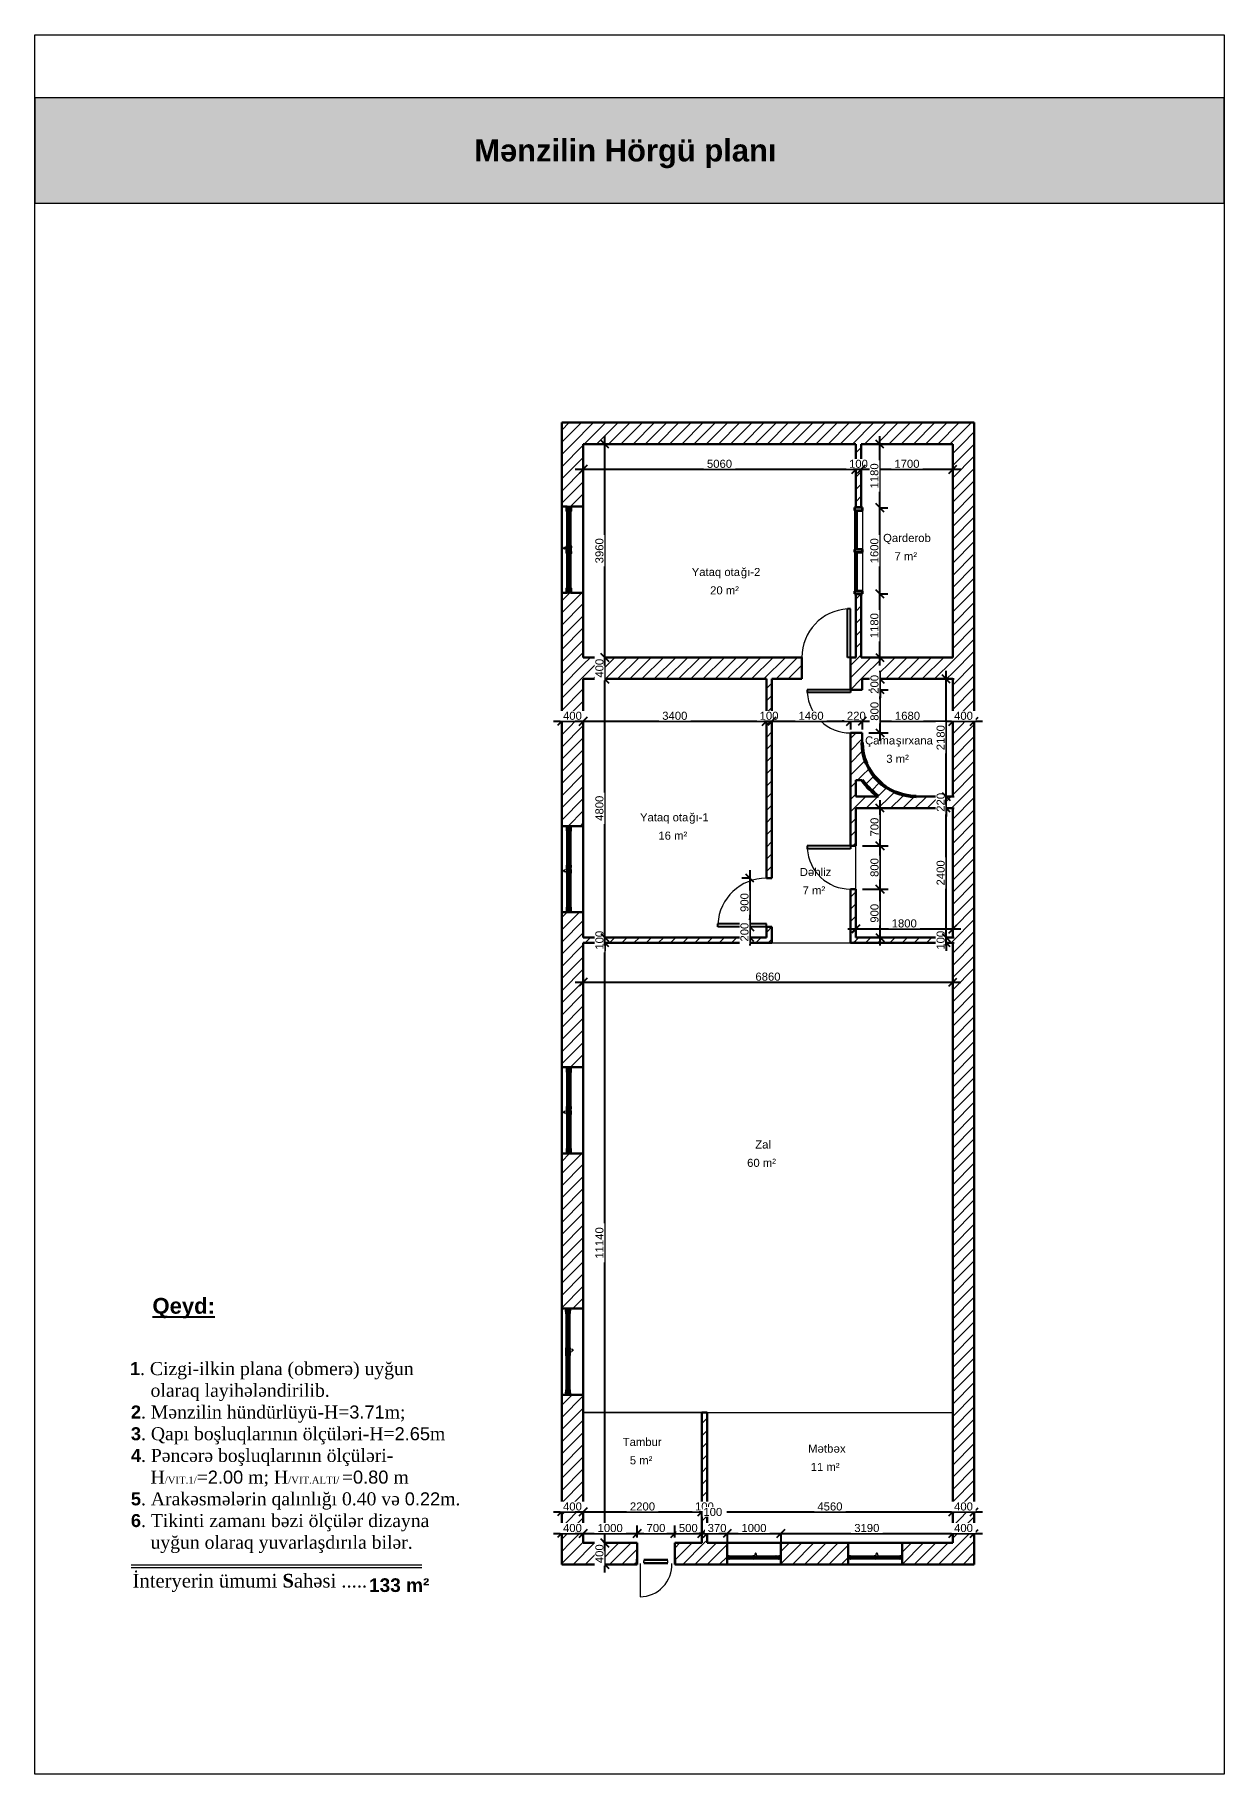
# Model space of a CAD drawing. Header units: millimetres. Extents: x 1680 to 166026, y 35966 to 91121.
# Drawn here: x 1680 to 23762, y 40910 to 73202 of the extents above; entities that cross this region are included whole.
import ezdxf

# ---------------------------------------------------------------- set-up
doc = ezdxf.new("R2010")
doc.units = ezdxf.units.MM
for name, color, linetype, lineweight in [('2D - Общий_Ном._пера__1', 7, 'Continuous', 15), ('A-ANNO-DIMS', 7, 'Continuous', 9), ('A-AREA', 32, 'Continuous', 18), ('A-AREA-IDEN', 7, 'Continuous', 9), ('A-DETL-GENF', 252, 'Continuous', 18), ('A-DETL-THIN', 151, 'Continuous', 18), ('A-DOOR', 31, 'Continuous', 18), ('A-DOOR-OPNG', 31, 'Continuous', 18), ('A-GLAZ', 151, 'Continuous', 18), ('A-GLAZ-CURT', 52, 'Continuous', 18), ('A-GLAZ-CWMG', 51, 'Continuous', 18), ('A-WALL', 255, 'Continuous', 18), ('A-WALL-PATT', 111, 'Continuous', 50)]:
    doc.layers.add(name, color=color, linetype=linetype, lineweight=lineweight)
doc.styles.add('Arial', font='arial.ttf', dxfattribs={"height": 150})
doc.styles.add('Arial_1', font='arial.ttf', dxfattribs={"height": 150})
doc.styles.get("Standard").update_dxf_attribs({"font": 'arial.ttf'})
doc.styles.add('style2', font='arial.ttf', dxfattribs={"width": 0.85})
doc.dimstyles.new('Linear_-_3mm_Arial', dxfattribs={"dimscale": 304.8, "dimtxt": 153.03891, "dimasz": 0.492126, "dimexe": 0.492126, "dimexo": 0.328084, "dimgap": 0.082021, "dimtad": 1, "dimdec": 0, "dimzin": 0, "dimdsep": 46, "dimtxsty": 'Arial', "dimblk1": 'OBLIQUE', "dimblk2": 'OBLIQUE', "dimsah": 1, "dimcen": 0.09, "dimdle": 0.492126, "dimazin": 0, "dimtfac": 1, "dimtdec": 4, "dimtix": 1, "dimtmove": 0, "dimatfit": 3, "dimfxl": 1, "dimtvp": 1, "dimtfill": 1, "dimtolj": 1, "dimtzin": 0, "dimarcsym": 2})
doc.dimstyles.new('Linear_-_3mm_Arial_1', dxfattribs={"dimscale": 304.8, "dimtxt": 153.03891, "dimasz": 0.492126, "dimexe": 0.492126, "dimexo": 0.328084, "dimgap": 0.082021, "dimtad": 1, "dimdec": 0, "dimzin": 0, "dimdsep": 46, "dimtxsty": 'Arial', "dimblk1": 'OBLIQUE', "dimblk2": 'OBLIQUE', "dimsah": 1, "dimcen": 0.09, "dimdle": 0.492126, "dimazin": 0, "dimtfac": 1, "dimtdec": 4, "dimtix": 1, "dimtmove": 2, "dimatfit": 3, "dimfxl": 1, "dimtvp": 1, "dimtfill": 1, "dimtolj": 1, "dimtzin": 0, "dimarcsym": 2})
pattern_1 = [(45, (15427.06, 59193.26), (-113.137, 113.137), [])]

msp = doc.modelspace()

# ---------------------------------------------------------------- texts
at = {"color": 0, "lineweight": 5, "insert": (9677.8, 71261.7), "char_height": 410.9732, "attachment_point": 1, "style": 'style2'}
msp.add_mtext_dynamic_manual_height_columns('{\\fArial|b1|i0|c204|p34;\\W1;\\C169;\\c4533798; \\fArial|b1|i0|c238|p34;Mənzilin \\fArial|b1|i0|c204|p34;H\\fArial|b1|i0|c238|p34;örgü\\fArial|b1|i0|c204|p34; \\fArial|b1|i0|c238|p34;planı}', width=8363.461, gutter_width=12.5, heights=[0], dxfattribs=at)
for s, insert, char_height, width, attachment_point in [('{\\fArial|b1|i0|c204|p34;\\L\\C0;Qeyd:}', (3864.4, 49752.6), 293.234, 26443.22, 1), ('\\pt714.55488;{\\fTimes New Roman|b1|i1|c0|p18;\\C0;  \\H0.95x; \\fTimes New Roman|b0|i0|c0|p18;\\H0.817x;\\C19;\\c2107456;    \\C0;     \\fArial|b1|i0|c204|p34;1\\fTimes New Roman|b0|i0|c238|p18;.\\fTimes New Roman|b0|i0|c0|p18; \\fTimes New Roman|b0|i0|c238|p18;\\H0.9999x;Cizgi\\fTimes New Roman|b0|i0|c0|p18;-\\fTimes New Roman|b0|i0|c238|p18;ilkin \\fTimes New Roman|b0|i0|c0|p18;plana \\fTimes New Roman|b0|i0|c238|p18;(obmerə)\\fTimes New Roman|b0|i0|c0|p18; \\fTimes New Roman|b0|i0|c238|p18;uyğun\\fTimes New Roman|b0|i0|c0|p18;\\P                 \\fTimes New Roman|b0|i0|c238|p18;olaraq layihələndiril\\fTimes New Roman|b0|i0|c0|p18;ib\\fTimes New Roman|b0|i0|c238|p18;.\\fTimes New Roman|b0|i0|c0|p18;\\P             \\fArial|b1|i0|c204|p34;\\H0.9998x;2\\fTimes New Roman|b0|i0|c238|p18;.\\fTimes New Roman|b0|i0|c0|p18; \\fTimes New Roman|b0|i0|c238|p18;Mənzilin hündürlüyü-H=\\fArial|b0|i0|c204|p34;3.71\\fTimes New Roman|b0|i0|c238|p18;m;\\fTimes New Roman|b0|i0|c0|p18;\\C1;\\P\\ptz;\\H1.00028x;\\C0;           \\fTimes New Roman|b0|i0|c238|p18;  \\fArial|b1|i0|c238|p34;\\H0.9997x;3\\fTimes New Roman|b0|i0|c238|p18;.\\fTimes New Roman|b0|i0|c0|p18; Q\\fTimes New Roman|b0|i0|c238|p18;apı\\fTimes New Roman|b0|i0|c0|p18; b\\fTimes New Roman|b0|i0|c238|p18;oşluqlarının ölçüləri-H=\\fArial|b0|i0|c204|p34;2.65\\fTimes New Roman|b0|i0|c238|p18;m\\fTimes New Roman|b0|i0|c0|p18;\\P             \\fArial|b1|i0|c204|p34;4\\fTimes New Roman|b0|i0|c238|p18;.\\fTimes New Roman|b0|i0|c0|p18; P\\fTimes New Roman|b0|i0|c238|p18;əncərə\\fTimes New Roman|b0|i0|c0|p18; b\\fTimes New Roman|b0|i0|c238|p18;oşluqlarının ölçüləri-\\fTimes New Roman|b0|i0|c0|p18;\\P                \\fTimes New Roman|b0|i0|c238|p18; H\\H0.5468x;/\\fTimes New Roman|b0|i0|c0|p18;VIT.1\\fTimes New Roman|b0|i0|c238|p18;/\\H1.829x;=\\fArial|b0|i0|c204|p34;2.00 \\fTimes New Roman|b0|i0|c238|p18;m;\\fTimes New Roman|b0|i0|c0|p18; \\fTimes New Roman|b0|i0|c238|p18;H\\H0.5469x;/\\fTimes New Roman|b0|i0|c0|p18;VIT\\fTimes New Roman|b0|i0|c238|p18;.ALTI/ \\H1.829x;=\\fArial|b0|i0|c204|p34;0.80 \\fTimes New Roman|b0|i0|c238|p18;m\\fTimes New Roman|b0|i0|c0|p18;\\H0.9997x; \\P\\H0.99992x;             \\fArial|b1|i0|c204|p34;\\H0.99998x;5\\fTimes New Roman|b0|i0|c238|p18;. \\fTimes New Roman|b0|i0|c0|p18;A\\fTimes New Roman|b0|i0|c238|p18;rakəsmələrin qalınlığı \\fTimes New Roman|b0|i0|c0|p18;0.40 v\\fTimes New Roman|b0|i0|c238|p18;ə \\fArial|b0|i0|c204|p34;0.22\\fTimes New Roman|b0|i0|c238|p18;m. \\fTimes New Roman|b0|i0|c0|p18;\\P             \\fArial|b1|i0|c204|p34;6\\fTimes New Roman|b0|i0|c238|p18;. Tikinti zamanı bəzi ölçülər dizayna\\fTimes New Roman|b0|i0|c0|p18;\\P                \\fTimes New Roman|b0|i0|c238|p18; uyğun olaraq yuvarlaşdırıla bilər. \\fTimes New Roman|b0|i1|c0|p18;\\P             \\fTimes New Roman|b0|i0|c0|p18;                               \\P                    \\fTimes New Roman|b0|i0|c238|p18;              \\fTimes New Roman|b0|i0|c0|p18; }', (2277.5, 44210.2), 311.5348, 12348.576, 7), ('{\\fTimes New Roman|b0|i0|c238|p18;\\C0;İnteryerin ümumi \\fTimes New Roman|b1|i0|c0|p18;S\\fTimes New Roman|b0|i0|c238|p18;ahə\\fTimes New Roman|b0|i0|c0|p18;si .....}', (3496.1, 44629), 253.1139, 26443.22, 1), ('{\\fArial|b1|i0|c204|p34;\\C0;133 \\C250;m²}', (7885, 44546.8), 253.114, 1605.816, 1)]:
    msp.add_mtext(s, dxfattribs=dict(insert=insert, char_height=char_height, width=width, attachment_point=attachment_point))
at = {"layer": 'A-AREA-IDEN', "char_height": 150, "attachment_point": 1}
for s, insert, width, style in [('Qarderob', (17429.4, 63936.4), 1090.295, 'Arial'), ('Yataq ota', (13876.2, 63304), 1106.329, 'Arial'), ('ğ\\fArial|b0|i0|c238|p34|;ı-2', (14789, 63304), 444.937, 'Arial'), ('7 m\\fArial|b0|i0|c238|p34|;²', (17640.2, 63595.8), 521.097, 'Arial'), ('20 m\\fArial|b0|i0|c238|p34|;²', (14217.7, 62963.4), 665.401, 'Arial'), ('3 m\\fArial|b0|i0|c238|p34|;²', (17488.6, 59836.6), 521.097, 'Arial'), ('Yataq ota', (12916.2, 58749.9), 1106.329, 'Arial'), ('ğ\\fArial|b0|i0|c238|p34|;ı-1', (13829, 58749.9), 444.937, 'Arial'), ('16 m\\fArial|b0|i0|c238|p34|;²', (13257.7, 58409.4), 665.401, 'Arial'), ('\\fArial|b0|i0|c204|p34|;D', (15881.6, 57734.6), 184.388, 'Arial'), ('\\fArial|b0|i0|c254|p34|;ə', (16033.7, 57734.6), 144.304, 'Arial_1'), ('hliz', (16152.8, 57734.6), 380.802, 'Arial'), ('7 m\\fArial|b0|i0|c238|p34|;²', (15935.3, 57394), 521.097, 'Arial'), ('Zal', (15056, 52676.2), 356.751, 'Arial'), ('60 m\\fArial|b0|i0|c238|p34|;²', (14904.8, 52335.6), 665.401, 'Arial'), ('Tambur', (12595.4, 47153.3), 897.89, 'Arial'), ('\\fArial|b0|i0|c204|p34|;M', (16036.7, 47030.1), 212.447, 'Arial'), ('\\fArial|b0|i0|c254|p34|;ə', (16211.9, 47030.1), 144.304, 'Arial_1'), ('tb', (16331, 47030.1), 216.456, 'Arial'), ('\\fArial|b0|i0|c254|p34|;ə', (16509.6, 47030.1), 144.304, 'Arial_1'), ('\\fArial|b0|i0|c204|p34|;x', (16628.7, 47030.1), 124.262, 'Arial'), ('5 m\\fArial|b0|i0|c238|p34|;²', (12726.7, 46812.7), 521.097, 'Arial'), ('11 m\\fArial|b0|i0|c238|p34|;²', (16085.4, 46689.5), 665.401, 'Arial')]:
    msp.add_mtext(s, dxfattribs=dict(at, insert=insert, width=width, style=style))

# ---------------------------------------------------------------- blocks, each defined once
blk = doc.blocks.new('M_Single-Flush - 900 x 2650-202971-Level 1')
at = {"layer": 'A-DOOR', "lineweight": 25}
for p, q in [((399, 200), (399, 1100)), ((450, 1100), (399, 1100)), ((450, 200), (450, 1100)), ((450, 200), (399, 200))]:
    blk.add_line(p, q, dxfattribs=at)
at = {"layer": 'A-DOOR'}
blk.add_arc((450, 200), 902, 93.2424, 180, dxfattribs=at)
blk = doc.blocks.new('Windows_Opening-Hinge_Strugal_S74RP_Two-Leaf_Fixed-Top_INT - Windows_Opening-Hinge_Strugal_S74RP_Two-Leaf_Fixed-Top_INT-206540-Level 1')
at = {"layer": 'A-GLAZ', "lineweight": 25}
for p, q in [((-800, 27), (-800, 99)), ((-799, 100), (-772, 100)), ((-750, 26), (-799, 26)), ((-778, 108), (-734, 108)), ((-778, 105), (-778, 108)), ((-761, 105), (-778, 105)), ((-772, 100), (-772, 30)), ((-772, 30), (-749, 30)), ((-761, 51), (-761, 105)), ((-753, 51), (-761, 51)), ((-753, 31), (-753, 51)), ((-744, 31), (-753, 31)), ((-749, 30), (-749, 27)), ((-744, 27), (-744, 31)), ((-713, 26), (-744, 26)), ((-733, 108), (-733, 38)), ((-733, 108), (-715, 108)), ((-733, 92), (-733, 108)), ((-714, 92), (-733, 92)), ((-733, 38), (-712, 38)), ((-726, 88), (-55, 88)), ((-726, 83), (-726, 88)), ((-55, 83), (-726, 83)), ((-726, 67), (-55, 67)), ((-726, 63), (-726, 67)), ((-55, 63), (-726, 63)), ((-726, 47), (-55, 47)), ((-726, 39), (-726, 47)), ((-55, 39), (-726, 39)), ((-719, 83), (-712, 83)), ((-719, 67), (-719, 83)), ((-712, 67), (-719, 67)), ((-719, 63), (-712, 63)), ((-719, 47), (-719, 63)), ((-712, 47), (-719, 47)), ((-714, 108), (-714, 92)), ((-712, 83), (-712, 67)), ((-712, 63), (-712, 47)), ((-712, 38), (-712, 27)), ((-74, 83), (-67, 83)), ((-74, 67), (-74, 83)), ((-67, 67), (-74, 67)), ((-74, 63), (-67, 63)), ((-74, 47), (-74, 63)), ((-67, 47), (-74, 47)), ((-69, 38), (-48, 38)), ((-69, 27), (-69, 38)), ((-37, 26), (-68, 26)), ((-67, 92), (-67, 108)), ((-48, 92), (-67, 92)), ((-67, 83), (-67, 67)), ((-67, 63), (-67, 47)), ((-66, 108), (-48, 108)), ((-55, 88), (-55, 83)), ((-55, 67), (-55, 63)), ((-55, 47), (-55, 39)), ((-48, 38), (-48, 108)), ((-48, 108), (-48, 92)), ((-47, 108), (-3, 108)), ((-37, 31), (-37, 27)), ((-28, 31), (-37, 31)), ((-32, 27), (-32, 31)), ((-32, 31), (-28, 31)), ((36, 27), (-31, 27)), ((-28, 51), (-28, 31)), ((-20, 51), (-28, 51)), ((-28, 51), (-20, 51)), ((-28, 31), (-28, 51)), ((-20, 105), (-20, 51)), ((-3, 105), (-20, 105)), ((-20, 100), (8, 100)), ((-20, 51), (-20, 100)), ((-3, 108), (-3, 105)), ((3, 108), (13, 108)), ((3, 105), (3, 108)), ((20, 105), (3, 105)), ((8, 100), (8, 31)), ((8, 31), (37, 31)), ((20, 51), (20, 105)), ((28, 51), (20, 51)), ((28, 31), (28, 51)), ((37, 31), (28, 31)), ((37, 27), (37, 31)), ((37, 31), (37, 27)), ((68, 26), (37, 26)), ((47, 108), (47, 38)), ((48, 108), (66, 108)), ((47, 92), (47, 108)), ((67, 92), (47, 92)), ((47, 38), (69, 38)), ((60, 88), (726, 88)), ((60, 83), (60, 88)), ((726, 83), (60, 83)), ((60, 67), (726, 67)), ((60, 63), (60, 67)), ((726, 63), (60, 63)), ((60, 47), (726, 47)), ((60, 39), (60, 47)), ((726, 39), (60, 39)), ((67, 108), (67, 92)), ((67, 83), (74, 83)), ((67, 67), (67, 83)), ((74, 67), (67, 67)), ((67, 63), (74, 63)), ((67, 47), (67, 63)), ((74, 47), (67, 47)), ((69, 38), (69, 27)), ((74, 83), (74, 67)), ((74, 63), (74, 47)), ((712, 83), (719, 83)), ((712, 67), (712, 83)), ((719, 67), (712, 67)), ((712, 63), (719, 63)), ((712, 47), (712, 63)), ((719, 47), (712, 47)), ((712, 38), (733, 38)), ((712, 27), (712, 38)), ((744, 26), (713, 26)), ((714, 92), (714, 108)), ((733, 92), (714, 92)), ((715, 108), (733, 108)), ((719, 83), (719, 67)), ((719, 63), (719, 47)), ((726, 88), (726, 83)), ((726, 67), (726, 63)), ((726, 47), (726, 39)), ((733, 38), (733, 108)), ((733, 108), (733, 92)), ((734, 108), (778, 108)), ((744, 31), (744, 27)), ((753, 31), (744, 31)), ((749, 30), (772, 30)), ((749, 27), (749, 30)), ((799, 26), (750, 26)), ((753, 51), (753, 31)), ((761, 51), (753, 51)), ((761, 105), (761, 51)), ((778, 105), (761, 105)), ((772, 100), (799, 100)), ((772, 30), (772, 100)), ((778, 108), (778, 105)), ((800, 99), (800, 27))]:
    blk.add_line(p, q, dxfattribs=at)
at = {"layer": 'A-GLAZ'}
for p, q in [((-772, 100), (-761, 100)), ((-750, 26), (-744, 26)), ((-749, 30), (-744, 30)), ((-733, 108), (-734, 108)), ((-66, 108), (-715, 108)), ((-67, 92), (-714, 92)), ((-713, 26), (-68, 26)), ((-712, 38), (-69, 38)), ((-47, 108), (-48, 108)), ((-37, 30), (-32, 30)), ((-37, 26), (37, 26)), ((8, 100), (20, 100)), ((13, 108), (18, 148)), ((47, 108), (13, 108)), ((18, 160), (18, 148)), ((24, 160), (24, 160)), ((24, 160), (24, 160)), ((26, 160), (24, 160)), ((24, 160), (26, 160)), ((24, 160), (25, 160)), ((24, 160), (24, 160)), ((25, 160), (25, 160)), ((25, 160), (26, 160)), ((25, 160), (25, 160)), ((26, 160), (36, 160)), ((36, 160), (36, 160)), ((36, 160), (36, 160)), ((42, 148), (42, 160)), ((42, 148), (47, 108)), ((48, 108), (47, 108)), ((715, 108), (66, 108)), ((714, 92), (67, 92)), ((68, 26), (713, 26)), ((69, 38), (712, 38)), ((734, 108), (733, 108)), ((744, 30), (749, 30)), ((744, 26), (750, 26)), ((761, 100), (772, 100))]:
    blk.add_line(p, q, dxfattribs=at)
at = {"layer": 'A-GLAZ', "flags": 128}
for points in [[(18, 160), (18, 160), (19, 160), (21, 160), (23, 160), (26, 160), (29, 160), (31, 160), (34, 160), (37, 160), (39, 160), (41, 160), (42, 160), (42, 160)], [(18, 148), (19, 148), (21, 148), (24, 148), (28, 148), (32, 148), (36, 148), (39, 148), (41, 148), (42, 148)]]:
    blk.add_lwpolyline(points, dxfattribs=at)
at = {"layer": 'A-GLAZ', "lineweight": 25}
for centre, start, end in [((-799, 99), 90, 180), ((-799, 27), 180, 270), ((-778, 108), 90, 180), ((-750, 27), 270, 3.7376), ((-744, 27), 180, 270), ((-734, 108), 0, 90), ((-733, 108), 90, 180), ((-715, 108), 360, 90), ((-713, 27), 270, 0), ((-68, 27), 180, 270), ((-66, 108), 90, 180), ((-47, 108), 90, 180), ((-48, 108), 360, 90), ((-37, 27), 270, 360), ((-31, 27), 180, 270), ((-3, 108), 360, 90), ((3, 108), 90, 180), ((36, 27), 270, 0), ((37, 27), 180, 270), ((47, 108), 0, 90), ((48, 108), 90, 180), ((66, 108), 0, 90), ((68, 27), 270, 360), ((713, 27), 180, 270), ((715, 108), 90, 180), ((734, 108), 90, 180), ((733, 108), 0, 90), ((744, 27), 270, 0), ((750, 27), 176.2624, 270), ((778, 108), 0, 90), ((799, 99), 0, 90), ((799, 27), 270, 0)]:
    blk.add_arc(centre, 0.8, start, end, dxfattribs=at)
blk = doc.blocks.new('M_Single-Flush - 800 x 2100-239763-Level 1')
at = {"layer": 'A-DOOR', "lineweight": 25}
for p, q in [((349, 110), (349, 910)), ((400, 910), (349, 910)), ((400, 110), (400, 910)), ((400, 110), (349, 110))]:
    blk.add_line(p, q, dxfattribs=at)
at = {"layer": 'A-DOOR'}
blk.add_arc((400, 110), 802, 93.6474, 180, dxfattribs=at)
blk = doc.blocks.new('Windows_Opening-Hinge_Strugal_S74RP_Two-Leaf_Fixed-Top_INT - Windows_Opening-Hinge_Strugal_S74RP_Two-Leaf_Fixed-Top_INT-206850-Level 1')
at = {"layer": 'A-GLAZ', "lineweight": 25}
for p, q in [((-800, -27), (-800, -99)), ((-750, -26), (-799, -26)), ((-799, -100), (-772, -100)), ((-778, -105), (-778, -108)), ((-761, -105), (-778, -105)), ((-778, -108), (-734, -108)), ((-772, -100), (-772, -30)), ((-772, -30), (-749, -30)), ((-753, -51), (-761, -51)), ((-761, -51), (-761, -105)), ((-744, -31), (-753, -31)), ((-753, -31), (-753, -51)), ((-749, -30), (-749, -27)), ((-713, -26), (-744, -26)), ((-744, -27), (-744, -31)), ((-733, -108), (-733, -38)), ((-733, -38), (-712, -38)), ((-733, -92), (-733, -108)), ((-714, -92), (-733, -92)), ((-733, -108), (-715, -108)), ((-55, -39), (-726, -39)), ((-726, -39), (-726, -48)), ((-726, -48), (-55, -48)), ((-55, -63), (-726, -63)), ((-726, -63), (-726, -67)), ((-726, -67), (-55, -67)), ((-55, -83), (-726, -83)), ((-726, -83), (-726, -88)), ((-726, -88), (-55, -88)), ((-712, -48), (-719, -48)), ((-719, -48), (-719, -63)), ((-719, -63), (-712, -63)), ((-712, -67), (-719, -67)), ((-719, -67), (-719, -83)), ((-719, -83), (-712, -83)), ((-714, -108), (-714, -92)), ((-712, -38), (-712, -27)), ((-712, -63), (-712, -48)), ((-712, -83), (-712, -67)), ((-74, -48), (-74, -63)), ((-67, -48), (-74, -48)), ((-74, -63), (-67, -63)), ((-74, -67), (-74, -83)), ((-67, -67), (-74, -67)), ((-74, -83), (-67, -83)), ((-69, -27), (-69, -38)), ((-69, -38), (-48, -38)), ((-37, -26), (-68, -26)), ((-67, -63), (-67, -48)), ((-67, -83), (-67, -67)), ((-48, -92), (-67, -92)), ((-67, -92), (-67, -108)), ((-66, -108), (-48, -108)), ((-55, -48), (-55, -39)), ((-55, -67), (-55, -63)), ((-55, -88), (-55, -83)), ((-48, -38), (-48, -108)), ((-48, -108), (-48, -92)), ((-47, -108), (-3, -108)), ((-37, -31), (-37, -27)), ((-28, -31), (-37, -31)), ((-32, -27), (-32, -31)), ((-32, -31), (-28, -31)), ((36, -27), (-31, -27)), ((-28, -51), (-28, -31)), ((-28, -31), (-28, -51)), ((-20, -51), (-28, -51)), ((-28, -51), (-20, -51)), ((-20, -105), (-20, -51)), ((-20, -51), (-20, -100)), ((-20, -100), (8, -100)), ((-3, -105), (-20, -105)), ((-3, -108), (-3, -105)), ((3, -105), (3, -108)), ((20, -105), (3, -105)), ((3, -108), (13, -108)), ((8, -100), (8, -31)), ((8, -31), (37, -31)), ((28, -51), (20, -51)), ((20, -51), (20, -105)), ((37, -31), (28, -31)), ((28, -31), (28, -51)), ((68, -26), (37, -26)), ((37, -27), (37, -31)), ((37, -31), (37, -27)), ((48, -108), (48, -38)), ((48, -38), (69, -38)), ((48, -92), (48, -108)), ((67, -92), (48, -92)), ((48, -108), (66, -108)), ((726, -39), (60, -39)), ((60, -39), (60, -48)), ((60, -48), (726, -48)), ((726, -63), (60, -63)), ((60, -63), (60, -67)), ((60, -67), (726, -67)), ((726, -83), (60, -83)), ((60, -83), (60, -88)), ((60, -88), (726, -88)), ((67, -48), (67, -63)), ((74, -48), (67, -48)), ((67, -63), (74, -63)), ((74, -67), (67, -67)), ((67, -67), (67, -83)), ((67, -83), (74, -83)), ((67, -108), (67, -92)), ((69, -38), (69, -27)), ((74, -63), (74, -48)), ((74, -83), (74, -67)), ((712, -27), (712, -38)), ((712, -38), (733, -38)), ((719, -48), (712, -48)), ((712, -48), (712, -63)), ((712, -63), (719, -63)), ((712, -67), (712, -83)), ((719, -67), (712, -67)), ((712, -83), (719, -83)), ((744, -26), (713, -26)), ((733, -92), (714, -92)), ((714, -92), (714, -108)), ((715, -108), (733, -108)), ((719, -63), (719, -48)), ((719, -83), (719, -67)), ((726, -48), (726, -39)), ((726, -67), (726, -63)), ((726, -88), (726, -83)), ((733, -38), (733, -108)), ((733, -108), (733, -92)), ((734, -108), (778, -108)), ((744, -31), (744, -27)), ((753, -31), (744, -31)), ((749, -27), (749, -30)), ((749, -30), (772, -30)), ((799, -26), (750, -26)), ((753, -51), (753, -31)), ((761, -51), (753, -51)), ((761, -105), (761, -51)), ((778, -105), (761, -105)), ((772, -30), (772, -100)), ((772, -100), (799, -100)), ((778, -108), (778, -105)), ((800, -99), (800, -27))]:
    blk.add_line(p, q, dxfattribs=at)
at = {"layer": 'A-GLAZ'}
for p, q in [((-772, -100), (-761, -100)), ((-744, -26), (-750, -26)), ((-749, -30), (-744, -30)), ((-734, -108), (-733, -108)), ((-715, -108), (-66, -108)), ((-67, -92), (-714, -92)), ((-68, -26), (-713, -26)), ((-712, -38), (-69, -38)), ((-48, -108), (-47, -108)), ((37, -26), (-37, -26)), ((-37, -30), (-32, -30)), ((8, -100), (20, -100)), ((13, -108), (18, -148)), ((13, -108), (47, -108)), ((18, -148), (18, -160)), ((24, -160), (24, -160)), ((24, -160), (24, -160)), ((25, -160), (24, -160)), ((26, -160), (24, -160)), ((24, -160), (26, -160)), ((24, -160), (24, -160)), ((26, -160), (25, -160)), ((25, -160), (25, -160)), ((25, -160), (25, -160)), ((36, -160), (26, -160)), ((36, -160), (36, -160)), ((36, -160), (36, -160)), ((42, -148), (47, -108)), ((42, -160), (42, -148)), ((47, -108), (48, -108)), ((66, -108), (715, -108)), ((714, -92), (67, -92)), ((713, -26), (68, -26)), ((69, -38), (712, -38)), ((733, -108), (734, -108)), ((750, -26), (744, -26)), ((744, -30), (749, -30)), ((761, -100), (772, -100))]:
    blk.add_line(p, q, dxfattribs=at)
at = {"layer": 'A-GLAZ', "flags": 128}
for points in [[(42, -148), (41, -148), (39, -148), (36, -148), (32, -148), (28, -148), (24, -148), (21, -148), (19, -148), (18, -148)], [(42, -160), (42, -160), (41, -160), (39, -160), (37, -160), (34, -160), (31, -160), (29, -160), (26, -160), (23, -160), (21, -160), (19, -160), (18, -160), (18, -160)]]:
    blk.add_lwpolyline(points, dxfattribs=at)
at = {"layer": 'A-GLAZ', "lineweight": 25}
for centre, start, end in [((-799, -27), 90, 180), ((-799, -99), 180, 270), ((-778, -108), 180, 270), ((-750, -27), 356.2624, 90), ((-744, -27), 90, 180), ((-734, -108), 270, 360), ((-733, -108), 180, 270), ((-715, -108), 270, 0), ((-713, -27), 360, 90), ((-68, -27), 90, 180), ((-66, -108), 180, 270), ((-47, -108), 180, 270), ((-48, -108), 270, 0), ((-37, -27), 0, 90), ((-31, -27), 90, 180), ((-3, -108), 270, 0), ((3, -108), 180, 270), ((36, -27), 360, 90), ((37, -27), 90, 180), ((47, -108), 270, 0), ((48, -108), 180, 270), ((66, -108), 270, 0), ((68, -27), 0, 90), ((713, -27), 90, 180), ((715, -108), 180, 270), ((734, -108), 180, 270), ((733, -108), 270, 360), ((744, -27), 360, 90), ((750, -27), 90, 183.7376), ((778, -108), 270, 360), ((799, -27), 360, 90), ((799, -99), 270, 0)]:
    blk.add_arc(centre, 0.8, start, end, dxfattribs=at)
blk = doc.blocks.new('Windows_Opening-Hinge_Strugal_S74RP_Two-Leaf_Fixed-Top_INT - Windows_Opening-Hinge_Strugal_S74RP_Two-Leaf_Fixed-Top_INT-224291-Level 1')
at = {"layer": 'A-GLAZ', "lineweight": 25}
for p, q in [((-800, 123), (-800, 51)), ((-750, 124), (-799, 124)), ((-799, 50), (-772, 50)), ((-778, 45), (-778, 42)), ((-761, 45), (-778, 45)), ((-778, 42), (-734, 42)), ((-772, 50), (-772, 120)), ((-772, 120), (-749, 120)), ((-753, 99), (-761, 99)), ((-761, 99), (-761, 45)), ((-744, 119), (-753, 119)), ((-753, 119), (-753, 99)), ((-749, 120), (-749, 123)), ((-713, 124), (-744, 124)), ((-744, 123), (-744, 119)), ((-733, 42), (-733, 112)), ((-733, 112), (-712, 112)), ((-733, 58), (-733, 42)), ((-714, 58), (-733, 58)), ((-733, 42), (-715, 42)), ((-55, 111), (-726, 111)), ((-726, 111), (-726, 103)), ((-726, 103), (-55, 103)), ((-55, 87), (-726, 87)), ((-726, 87), (-726, 83)), ((-726, 83), (-55, 83)), ((-55, 67), (-726, 67)), ((-726, 67), (-726, 62)), ((-726, 62), (-55, 62)), ((-712, 103), (-719, 103)), ((-719, 103), (-719, 87)), ((-719, 87), (-712, 87)), ((-712, 83), (-719, 83)), ((-719, 83), (-719, 67)), ((-719, 67), (-712, 67)), ((-714, 42), (-714, 58)), ((-712, 112), (-712, 123)), ((-712, 87), (-712, 103)), ((-712, 67), (-712, 83)), ((-74, 103), (-74, 87)), ((-67, 103), (-74, 103)), ((-74, 87), (-67, 87)), ((-74, 83), (-74, 67)), ((-67, 83), (-74, 83)), ((-74, 67), (-67, 67)), ((-69, 123), (-69, 112)), ((-69, 112), (-48, 112)), ((-37, 124), (-68, 124)), ((-67, 87), (-67, 103)), ((-67, 67), (-67, 83)), ((-48, 58), (-67, 58)), ((-67, 58), (-67, 42)), ((-66, 42), (-48, 42)), ((-55, 103), (-55, 111)), ((-55, 83), (-55, 87)), ((-55, 62), (-55, 67)), ((-48, 112), (-48, 42)), ((-48, 42), (-48, 58)), ((-47, 42), (-3, 42)), ((-37, 119), (-37, 123)), ((-28, 119), (-37, 119)), ((-32, 123), (-32, 119)), ((-32, 119), (-28, 119)), ((36, 123), (-31, 123)), ((-28, 99), (-28, 119)), ((-28, 119), (-28, 99)), ((-20, 99), (-28, 99)), ((-28, 99), (-20, 99)), ((-20, 45), (-20, 99)), ((-20, 99), (-20, 50)), ((-20, 50), (8, 50)), ((-3, 45), (-20, 45)), ((-3, 42), (-3, 45)), ((3, 45), (3, 42)), ((20, 45), (3, 45)), ((3, 42), (13, 42)), ((8, 50), (8, 119)), ((8, 119), (37, 119)), ((28, 99), (20, 99)), ((20, 99), (20, 45)), ((37, 119), (28, 119)), ((28, 119), (28, 99)), ((68, 124), (37, 124)), ((37, 123), (37, 119)), ((37, 119), (37, 123)), ((48, 42), (48, 112)), ((48, 112), (69, 112)), ((48, 58), (48, 42)), ((67, 58), (48, 58)), ((48, 42), (66, 42)), ((726, 111), (60, 111)), ((60, 111), (60, 103)), ((60, 103), (726, 103)), ((726, 87), (60, 87)), ((60, 87), (60, 83)), ((60, 83), (726, 83)), ((726, 67), (60, 67)), ((60, 67), (60, 62)), ((60, 62), (726, 62)), ((67, 103), (67, 87)), ((74, 103), (67, 103)), ((67, 87), (74, 87)), ((74, 83), (67, 83)), ((67, 83), (67, 67)), ((67, 67), (74, 67)), ((67, 42), (67, 58)), ((69, 112), (69, 123)), ((74, 87), (74, 103)), ((74, 67), (74, 83)), ((712, 123), (712, 112)), ((712, 112), (733, 112)), ((719, 103), (712, 103)), ((712, 103), (712, 87)), ((712, 87), (719, 87)), ((712, 83), (712, 67)), ((719, 83), (712, 83)), ((712, 67), (719, 67)), ((744, 124), (713, 124)), ((733, 58), (714, 58)), ((714, 58), (714, 42)), ((715, 42), (733, 42)), ((719, 87), (719, 103)), ((719, 67), (719, 83)), ((726, 103), (726, 111)), ((726, 83), (726, 87)), ((726, 62), (726, 67)), ((733, 112), (733, 42)), ((733, 42), (733, 58)), ((734, 42), (778, 42)), ((744, 119), (744, 123)), ((753, 119), (744, 119)), ((749, 123), (749, 120)), ((749, 120), (772, 120)), ((799, 124), (750, 124)), ((753, 99), (753, 119)), ((761, 99), (753, 99)), ((761, 45), (761, 99)), ((778, 45), (761, 45)), ((772, 120), (772, 50)), ((772, 50), (799, 50)), ((778, 42), (778, 45)), ((800, 51), (800, 123))]:
    blk.add_line(p, q, dxfattribs=at)
at = {"layer": 'A-GLAZ'}
for p, q in [((-772, 50), (-761, 50)), ((-744, 124), (-750, 124)), ((-749, 120), (-744, 120)), ((-734, 42), (-733, 42)), ((-715, 42), (-66, 42)), ((-67, 58), (-714, 58)), ((-68, 124), (-713, 124)), ((-712, 112), (-69, 112)), ((-48, 42), (-47, 42)), ((37, 124), (-37, 124)), ((-37, 120), (-32, 120)), ((8, 50), (20, 50)), ((13, 42), (18, 2)), ((13, 42), (47, 42)), ((18, 2), (18, -10)), ((42, 2), (47, 42)), ((42, -10), (42, 2)), ((47, 42), (48, 42)), ((66, 42), (715, 42)), ((714, 58), (67, 58)), ((713, 124), (68, 124)), ((69, 112), (712, 112)), ((733, 42), (734, 42)), ((750, 124), (744, 124)), ((744, 120), (749, 120)), ((761, 50), (772, 50)), ((24, -10), (24, -10)), ((24, -10), (24, -10)), ((25, -10), (24, -10)), ((26, -10), (24, -10)), ((24, -10), (26, -10)), ((24, -10), (24, -10)), ((26, -10), (25, -10)), ((25, -10), (25, -10)), ((25, -10), (25, -10)), ((36, -10), (26, -10)), ((36, -10), (36, -10)), ((36, -10), (36, -10))]:
    blk.add_line(p, q, dxfattribs=at)
at = {"layer": 'A-GLAZ', "flags": 128}
for points in [[(42, 2), (41, 2), (39, 2), (36, 2), (32, 2), (28, 2), (24, 2), (21, 2), (19, 2), (18, 2)], [(42, -10), (42, -10), (41, -10), (39, -10), (37, -10), (34, -10), (31, -10), (29, -10), (26, -10), (23, -10), (21, -10), (19, -10), (18, -10), (18, -10)]]:
    blk.add_lwpolyline(points, dxfattribs=at)
at = {"layer": 'A-GLAZ', "lineweight": 25}
for centre, start, end in [((-799, 123), 90, 180), ((-799, 51), 180, 270), ((-778, 42), 180, 270), ((-750, 123), 356.2624, 90), ((-744, 123), 90, 180), ((-734, 42), 270, 360), ((-733, 42), 180, 270), ((-715, 42), 270, 0), ((-713, 123), 0, 90), ((-68, 123), 90, 180), ((-66, 42), 180, 270), ((-47, 42), 180, 270), ((-48, 42), 270, 360), ((-37, 123), 0, 90), ((-31, 123), 90, 180), ((-3, 42), 270, 0), ((3, 42), 180, 270), ((36, 123), 360, 90), ((37, 123), 90, 180), ((47, 42), 270, 360), ((48, 42), 180, 270), ((66, 42), 270, 360), ((68, 123), 0, 90), ((713, 123), 90, 180), ((715, 42), 180, 270), ((734, 42), 180, 270), ((733, 42), 270, 360), ((744, 123), 360, 90), ((750, 123), 90, 183.7376), ((778, 42), 270, 360), ((799, 123), 360, 90), ((799, 51), 270, 360)]:
    blk.add_arc(centre, 0.8, start, end, dxfattribs=at)
blk = doc.blocks.new('Windows_Opening-Hinge_Strugal_S46_Two-Leaf_INT - 1000x2000-224621-Level 1')
at = {"layer": 'A-GLAZ'}
for p, q in [((20, 8), (20, -3)), ((27, 8), (26, 8)), ((26, 8), (27, 8)), ((26, 8), (26, 8)), ((27, 8), (26, 8)), ((37, 8), (27, 8)), ((27, 8), (27, 8)), ((43, -3), (43, 8)), ((-459, -50), (-470, -50)), ((-465, -95), (465, -95)), ((-446, -87), (-451, -87)), ((-428, -61), (-420, -61)), ((-420, -61), (-428, -61)), ((-426, -90), (-53, -90)), ((-69, -43), (-410, -43)), ((-70, -56), (-409, -56)), ((-69, -80), (-410, -80)), ((-58, -61), (-50, -61)), ((-50, -61), (-58, -61)), ((-28, -87), (-33, -87)), ((20, -50), (8, -50)), ((14, -43), (20, -3)), ((48, -43), (14, -43)), ((33, -87), (28, -87)), ((43, -3), (48, -43)), ((58, -61), (50, -61)), ((58, -61), (50, -61)), ((53, -90), (426, -90)), ((410, -43), (69, -43)), ((409, -80), (69, -80)), ((409, -56), (70, -56)), ((428, -61), (420, -61)), ((428, -61), (420, -61)), ((451, -87), (446, -87)), ((470, -50), (459, -50))]:
    blk.add_line(p, q, dxfattribs=at)
at = {"layer": 'A-GLAZ', "lineweight": 25}
for p, q in [((-500, -50), (-470, -50)), ((-465, -95), (-500, -95)), ((-476, -45), (-476, -44)), ((-475, -43), (-428, -43)), ((-459, -46), (-475, -46)), ((-470, -50), (-470, -87)), ((-470, -87), (-451, -87)), ((-459, -72), (-459, -46)), ((-453, -72), (-459, -72)), ((-453, -83), (-453, -72)), ((-446, -83), (-453, -83)), ((-450, -88), (-450, -90)), ((-446, -89), (-446, -83)), ((-426, -90), (-445, -90)), ((-433, -61), (-433, -80)), ((-428, -61), (-433, -61)), ((-433, -80), (-410, -80)), ((-428, -43), (-410, -43)), ((-428, -61), (-428, -43)), ((-428, -43), (-428, -61)), ((-423, -56), (-428, -61)), ((-409, -56), (-423, -56)), ((-420, -58), (-58, -58)), ((-420, -62), (-420, -58)), ((-58, -62), (-420, -62)), ((-420, -62), (-407, -62)), ((-420, -74), (-420, -62)), ((-420, -74), (-58, -74)), ((-420, -78), (-420, -74)), ((-407, -74), (-420, -74)), ((-58, -78), (-420, -78)), ((-409, -44), (-409, -56)), ((-408, -81), (-408, -83)), ((-407, -62), (-407, -74)), ((-72, -62), (-58, -62)), ((-72, -74), (-72, -62)), ((-58, -74), (-72, -74)), ((-70, -56), (-70, -44)), ((-56, -56), (-70, -56)), ((-70, -83), (-70, -81)), ((-69, -43), (-50, -43)), ((-69, -80), (-45, -80)), ((-58, -58), (-58, -62)), ((-58, -62), (-58, -74)), ((-58, -74), (-58, -78)), ((-50, -61), (-56, -56)), ((-33, -90), (-53, -90)), ((-50, -43), (-50, -61)), ((-50, -43), (-3, -43)), ((-50, -61), (-50, -43)), ((-45, -61), (-50, -61)), ((-45, -80), (-45, -61)), ((-33, -83), (-33, -89)), ((-26, -83), (-33, -83)), ((-28, -84), (-25, -84)), ((-28, -90), (-28, -84)), ((-26, -72), (-26, -83)), ((-20, -72), (-26, -72)), ((-25, -73), (-20, -73)), ((-25, -84), (-25, -73)), ((-20, -46), (-20, -72)), ((-3, -46), (-20, -46)), ((-20, -50), (8, -50)), ((-20, -73), (-20, -50)), ((-2, -44), (-2, -45)), ((2, -45), (2, -44)), ((3, -43), (14, -43)), ((20, -46), (3, -46)), ((8, -50), (8, -85)), ((8, -85), (28, -85)), ((20, -72), (20, -46)), ((26, -72), (20, -72)), ((26, -83), (26, -72)), ((33, -83), (26, -83)), ((28, -85), (28, -90)), ((33, -89), (33, -83)), ((53, -90), (33, -90)), ((45, -61), (45, -80)), ((50, -61), (45, -61)), ((45, -80), (69, -80)), ((48, -43), (50, -43)), ((50, -61), (50, -43)), ((50, -43), (69, -43)), ((50, -43), (50, -61)), ((56, -56), (50, -61)), ((70, -56), (56, -56)), ((58, -58), (420, -58)), ((58, -62), (58, -58)), ((420, -62), (58, -62)), ((58, -62), (72, -62)), ((58, -74), (58, -62)), ((58, -74), (420, -74)), ((58, -78), (58, -74)), ((72, -74), (58, -74)), ((420, -78), (58, -78)), ((70, -44), (70, -56)), ((70, -81), (70, -83)), ((72, -62), (72, -74)), ((407, -62), (420, -62)), ((407, -74), (407, -62)), ((420, -74), (407, -74)), ((408, -83), (408, -81)), ((409, -56), (409, -44)), ((423, -56), (409, -56)), ((409, -80), (433, -80)), ((410, -43), (428, -43)), ((420, -58), (420, -62)), ((420, -62), (420, -74)), ((420, -74), (420, -78)), ((428, -61), (423, -56)), ((445, -90), (426, -90)), ((428, -43), (428, -61)), ((428, -43), (475, -43)), ((428, -61), (428, -43)), ((433, -61), (428, -61)), ((433, -80), (433, -61)), ((446, -83), (446, -89)), ((453, -83), (446, -83)), ((450, -90), (450, -88)), ((451, -87), (470, -87)), ((453, -72), (453, -83)), ((459, -72), (453, -72)), ((459, -46), (459, -72)), ((475, -46), (459, -46)), ((500, -95), (465, -95)), ((470, -87), (470, -50)), ((470, -50), (500, -50)), ((476, -44), (476, -45))]:
    blk.add_line(p, q, dxfattribs=at)
at = {"layer": 'A-GLAZ', "flags": 128}
for points in [[(20, 8), (20, 8), (21, 8), (22, 8), (25, 8), (27, 8), (30, 8), (33, 8), (36, 8), (38, 8), (40, 8), (42, 8), (43, 8), (43, 8)], [(26, -3), (25, -3), (22, -3), (21, -3), (20, -3), (20, -3)], [(36, -3), (36, -3), (33, -3), (30, -3), (27, -3), (26, -3)], [(43, -3), (43, -3), (42, -3), (40, -3), (38, -3), (36, -3)]]:
    blk.add_lwpolyline(points, dxfattribs=at)
at = {"layer": 'A-GLAZ', "lineweight": 25}
for centre, radius, start, end in [((-475, -44), 1, 90, 180), ((-475, -45), 1, 180, 270), ((-465, -68), 27, 270, 302.2042), ((-451, -88), 1, 0, 90), ((-451, -90), 1, 302.2042, 0), ((-445, -89), 0.6, 180, 270), ((-426, -63), 27, 270, 309.7151), ((-410, -44), 1.01, 360, 90), ((-410, -81), 1, 0, 90), ((-410, -83), 1, 309.7151, 0), ((-69, -44), 1.01, 90, 180), ((-69, -81), 1, 90, 180), ((-69, -83), 1, 180, 230.2849), ((-53, -63), 27, 230.2849, 270), ((-33, -89), 0.6, 270, 0), ((0, 0), 94.6, 252.6495, 287.3505), ((-3, -44), 1, 0, 90), ((-3, -45), 1, 270, 0), ((3, -44), 1, 90, 180), ((3, -45), 1, 180, 270), ((33, -89), 0.6, 180, 270), ((53, -63), 27, 270, 309.7151), ((69, -44), 1.01, 0, 90), ((69, -81), 1, 0, 90), ((69, -83), 1, 309.7151, 0), ((409, -81), 1, 90, 180), ((409, -83), 1, 180, 230.2849), ((410, -44), 1.01, 90, 180), ((426, -63), 27, 230.2849, 270), ((445, -89), 0.6, 270, 0), ((451, -88), 1, 90, 180), ((451, -90), 1, 180, 237.7958), ((465, -68), 27, 237.7958, 270), ((475, -44), 1, 360, 90), ((475, -45), 1, 270, 0)]:
    blk.add_arc(centre, radius, start, end, dxfattribs=at)
at = {"layer": 'A-GLAZ'}
for points, knots in [([(-476, -43), (-476, -43), (-476, -43), (-476, -43), (-476, -43), (-476, -44)], [-0.6666667, -0.6666667, -0.6666667, -0.6666667, -0.5833333, -0.4583333, -0.3333333, -0.3333333, -0.3333333, -0.3333333]), ([(-476, -46), (-476, -46), (-476, -46), (-476, -46), (-476, -46), (-476, -46)], [-0.6666667, -0.6666667, -0.6666667, -0.6666667, -0.5, -0.4166667, -0.3333333, -0.3333333, -0.3333333, -0.3333333]), ([(-465, -95), (-464, -95), (-461, -95), (-459, -94), (-459, -94)], [0, 0, 0, 0, 0.3333333, 0.4447702, 0.4447702, 0.4447702, 0.4447702]), ([(-457, -94), (-457, -94), (-454, -93), (-452, -92), (-451, -91)], [0.5552298, 0.5552298, 0.5552298, 0.5552298, 0.6666667, 1, 1, 1, 1]), ([(-451, -87), (-451, -87), (-451, -87), (-451, -87), (-451, -87), (-451, -87)], [0.3333333, 0.3333333, 0.3333333, 0.3333333, 0.4583333, 0.5833333, 0.6666667, 0.6666667, 0.6666667, 0.6666667]), ([(-426, -90), (-424, -90), (-421, -90), (-419, -89), (-418, -89)], [-1, -1, -1, -1, -0.6666667, -0.5550596, -0.5550596, -0.5550596, -0.5550596]), ([(-416, -88), (-415, -88), (-413, -87), (-410, -85), (-409, -84)], [-0.4449404, -0.4449404, -0.4449404, -0.4449404, -0.3333333, 0, 0, 0, 0]), ([(-409, -44), (-409, -43), (-409, -43), (-409, -43), (-409, -43), (-410, -43)], [-0.6666667, -0.6666667, -0.6666667, -0.6666667, -0.5, -0.4166667, -0.3333333, -0.3333333, -0.3333333, -0.3333333]), ([(-409, -80), (-409, -80), (-409, -80), (-409, -80), (-409, -80), (-409, -80)], [-0.6666667, -0.6666667, -0.6666667, -0.6666667, -0.5, -0.4166667, -0.3333333, -0.3333333, -0.3333333, -0.3333333]), ([(-69, -43), (-69, -43), (-69, -43), (-69, -43), (-70, -43), (-70, -44)], [0.3333333, 0.3333333, 0.3333333, 0.3333333, 0.4166667, 0.5, 0.6666667, 0.6666667, 0.6666667, 0.6666667]), ([(-70, -80), (-70, -80), (-70, -80), (-70, -80), (-70, -80), (-70, -80)], [0.3333333, 0.3333333, 0.3333333, 0.3333333, 0.4166667, 0.5, 0.6666667, 0.6666667, 0.6666667, 0.6666667]), ([(-70, -84), (-68, -85), (-66, -87), (-63, -88), (-63, -88)], [0, 0, 0, 0, 0.3333333, 0.4449404, 0.4449404, 0.4449404, 0.4449404]), ([(-61, -89), (-60, -89), (-57, -90), (-55, -90), (-53, -90)], [0.5550596, 0.5550596, 0.5550596, 0.5550596, 0.6666667, 1, 1, 1, 1]), ([(-28, -90), (-28, -90), (-27, -90), (-27, -90), (-27, -90), (-26, -91), (-26, -91), (-26, -91), (-25, -91)], [0, 0, 0, 0, 0.25, 0.5, 0.5625, 0.625, 0.75, 1, 1, 1, 1]), ([(-25, -91), (-24, -91), (-21, -92), (-18, -92), (-17, -93), (-16, -93), (-14, -93), (-13, -93), (-11, -94), (-8, -94), (-7, -94), (-5, -94), (-4, -94), (-3, -94), (-2, -94), (-1, -94)], [0, 0, 0, 0, 0.1, 0.15, 0.175, 0.2, 0.225, 0.25, 0.3, 0.35, 0.375, 0.4, 0.425, 0.45, 0.4810315, 0.4810315, 0.4810315, 0.4810315]), ([(-2, -44), (-2, -43), (-2, -43), (-3, -43), (-3, -43), (-3, -43)], [0.3333333, 0.3333333, 0.3333333, 0.3333333, 0.4583333, 0.5833333, 0.6666667, 0.6666667, 0.6666667, 0.6666667]), ([(-3, -46), (-3, -46), (-3, -46), (-2, -46), (-2, -46), (-2, -46)], [0.3333333, 0.3333333, 0.3333333, 0.3333333, 0.4166667, 0.5, 0.6666667, 0.6666667, 0.6666667, 0.6666667]), ([(1, -94), (2, -94), (3, -94), (4, -94), (5, -94), (7, -94), (8, -94), (11, -94), (13, -93), (14, -93), (16, -93), (17, -93), (18, -92), (21, -92), (24, -91), (25, -91)], [0.5183949, 0.5183949, 0.5183949, 0.5183949, 0.55, 0.575, 0.6, 0.625, 0.65, 0.7, 0.75, 0.775, 0.8, 0.825, 0.85, 0.9, 1, 1, 1, 1]), ([(3, -43), (3, -43), (3, -43), (2, -43), (2, -43), (2, -44)], [0.3333333, 0.3333333, 0.3333333, 0.3333333, 0.4166667, 0.5, 0.6666667, 0.6666667, 0.6666667, 0.6666667]), ([(2, -46), (2, -46), (2, -46), (3, -46), (3, -46), (3, -46)], [0.3333333, 0.3333333, 0.3333333, 0.3333333, 0.4583333, 0.5833333, 0.6666667, 0.6666667, 0.6666667, 0.6666667]), ([(25, -91), (26, -91), (26, -91), (26, -91), (27, -90), (27, -90), (27, -90), (28, -90), (28, -90)], [0, 0, 0, 0, 0.25, 0.375, 0.4375, 0.5, 0.75, 1, 1, 1, 1]), ([(53, -90), (55, -90), (57, -90), (60, -89), (61, -89)], [0, 0, 0, 0, 0.3333333, 0.4449404, 0.4449404, 0.4449404, 0.4449404]), ([(63, -88), (63, -88), (66, -87), (68, -85), (70, -84)], [0.5550596, 0.5550596, 0.5550596, 0.5550596, 0.6666667, 1, 1, 1, 1]), ([(70, -44), (70, -43), (69, -43), (69, -43), (69, -43), (69, -43)], [0.3333333, 0.3333333, 0.3333333, 0.3333333, 0.4583333, 0.5833333, 0.6666667, 0.6666667, 0.6666667, 0.6666667]), ([(70, -80), (70, -80), (70, -80), (70, -80), (70, -80), (70, -80)], [0.3333333, 0.3333333, 0.3333333, 0.3333333, 0.4583333, 0.5833333, 0.6666667, 0.6666667, 0.6666667, 0.6666667]), ([(409, -43), (409, -43), (409, -43), (409, -43), (409, -43), (409, -44)], [-0.6666667, -0.6666667, -0.6666667, -0.6666667, -0.5833333, -0.4583333, -0.3333333, -0.3333333, -0.3333333, -0.3333333]), ([(409, -80), (409, -80), (409, -80), (409, -80), (409, -80), (409, -80)], [-0.6666667, -0.6666667, -0.6666667, -0.6666667, -0.5833333, -0.4583333, -0.3333333, -0.3333333, -0.3333333, -0.3333333]), ([(409, -84), (410, -85), (413, -87), (415, -88), (416, -88)], [-1, -1, -1, -1, -0.6666667, -0.5550596, -0.5550596, -0.5550596, -0.5550596]), ([(418, -89), (419, -89), (421, -90), (424, -90), (426, -90)], [-0.4449404, -0.4449404, -0.4449404, -0.4449404, -0.3333333, 0, 0, 0, 0]), ([(451, -87), (451, -87), (451, -87), (451, -87), (451, -87), (451, -87)], [-0.6666667, -0.6666667, -0.6666667, -0.6666667, -0.5833333, -0.4583333, -0.3333333, -0.3333333, -0.3333333, -0.3333333]), ([(451, -91), (452, -92), (454, -93), (457, -94), (457, -94)], [-1, -1, -1, -1, -0.6666667, -0.5552298, -0.5552298, -0.5552298, -0.5552298]), ([(459, -94), (459, -94), (461, -95), (464, -95), (465, -95)], [-0.4447702, -0.4447702, -0.4447702, -0.4447702, -0.3333333, 0, 0, 0, 0]), ([(476, -44), (476, -43), (476, -43), (476, -43), (476, -43), (476, -43)], [-0.6666667, -0.6666667, -0.6666667, -0.6666667, -0.5, -0.4166667, -0.3333333, -0.3333333, -0.3333333, -0.3333333]), ([(476, -46), (476, -46), (476, -46), (476, -46), (476, -46), (476, -46)], [-0.6666667, -0.6666667, -0.6666667, -0.6666667, -0.5833333, -0.4583333, -0.3333333, -0.3333333, -0.3333333, -0.3333333])]:
    blk.add_open_spline(points, degree=3, knots=knots, dxfattribs=at)
blk = doc.blocks.new('Aluprof_MB-78EI_I_Alu_Fire-Rated-Door-Sgl-Outward-Opening-with-Fanlight_ENG - EI60 900x2000-221032-Level 1')
at = {"layer": 'A-DETL-GENF'}
for p, q in [((-223, -102), (223, -102)), ((-223, -128), (-201, -128)), ((-223, -169), (-223, -128)), ((-201, -169), (-223, -169)), ((-223, -180), (223, -180)), ((201, -128), (-201, -128)), ((201, -169), (-201, -169)), ((223, -128), (201, -128)), ((201, -169), (223, -169)), ((223, -169), (223, -128))]:
    blk.add_line(p, q, dxfattribs=at)
at = {"layer": 'A-DOOR'}
for p, q in [((-350, -102), (-370, -102)), ((-370, -102), (-370, -180)), ((-370, -180), (-350, -180)), ((-350, -180), (-350, -102)), ((370, -102), (350, -102)), ((350, -102), (350, -180)), ((350, -180), (370, -180)), ((370, -180), (370, -102))]:
    blk.add_line(p, q, dxfattribs=at)
at = {"layer": 'A-DOOR-OPNG'}
blk.add_line((-294, -180), (-294, -800), dxfattribs=at)
blk.add_arc((-300, -206), 594, 270.5674, 2.4675, dxfattribs=at)
blk = doc.blocks.new('M_Single-Flush - 800 x 2100-239712-Level 1')
at = {"layer": 'A-DOOR', "lineweight": 25}
for p, q in [((349, 50), (349, 850)), ((400, 850), (349, 850)), ((400, 50), (400, 850)), ((400, 50), (349, 50))]:
    blk.add_line(p, q, dxfattribs=at)
at = {"layer": 'A-DOOR'}
blk.add_arc((400, 50), 802, 93.6474, 180, dxfattribs=at)
blk = doc.blocks.new('M_Single-Flush - 900 x 2650-226908-Level 1')
at = {"layer": 'A-DOOR', "lineweight": 25}
for p, q in [((399, -50), (399, -950)), ((450, -50), (399, -50)), ((450, -50), (450, -950)), ((450, -950), (399, -950))]:
    blk.add_line(p, q, dxfattribs=at)
at = {"layer": 'A-DOOR'}
blk.add_arc((450, -50), 902, 180, 266.7576, dxfattribs=at)
blk = doc.blocks.new('Windows_Opening-Hinge_Strugal_S46_Two-Leaf_INT - 1000x2000-V1-Level 1')
at = {"layer": 'A-GLAZ'}
for p, q in [((20, 8), (20, -3)), ((27, 8), (26, 8)), ((26, 8), (27, 8)), ((26, 8), (26, 8)), ((27, 8), (26, 8)), ((37, 8), (27, 8)), ((27, 8), (27, 8)), ((43, -3), (43, 8)), ((-459, -50), (-470, -50)), ((-465, -95), (465, -95)), ((-446, -87), (-451, -87)), ((-428, -61), (-420, -61)), ((-420, -61), (-428, -61)), ((-426, -90), (-53, -90)), ((-69, -43), (-410, -43)), ((-70, -56), (-409, -56)), ((-69, -80), (-410, -80)), ((-58, -61), (-50, -61)), ((-50, -61), (-58, -61)), ((-28, -87), (-33, -87)), ((20, -50), (8, -50)), ((14, -43), (20, -3)), ((48, -43), (14, -43)), ((33, -87), (28, -87)), ((43, -3), (48, -43)), ((58, -61), (50, -61)), ((58, -61), (50, -61)), ((53, -90), (426, -90)), ((410, -43), (69, -43)), ((409, -80), (69, -80)), ((409, -56), (70, -56)), ((428, -61), (420, -61)), ((428, -61), (420, -61)), ((451, -87), (446, -87)), ((470, -50), (459, -50))]:
    blk.add_line(p, q, dxfattribs=at)
at = {"layer": 'A-GLAZ', "lineweight": 25}
for p, q in [((-500, -50), (-470, -50)), ((-465, -95), (-500, -95)), ((-476, -45), (-476, -44)), ((-475, -43), (-428, -43)), ((-459, -46), (-475, -46)), ((-470, -50), (-470, -87)), ((-470, -87), (-451, -87)), ((-459, -72), (-459, -46)), ((-453, -72), (-459, -72)), ((-453, -83), (-453, -72)), ((-446, -83), (-453, -83)), ((-450, -88), (-450, -90)), ((-446, -89), (-446, -83)), ((-426, -90), (-445, -90)), ((-433, -61), (-433, -80)), ((-428, -61), (-433, -61)), ((-433, -80), (-410, -80)), ((-428, -43), (-410, -43)), ((-428, -61), (-428, -43)), ((-428, -43), (-428, -61)), ((-423, -56), (-428, -61)), ((-409, -56), (-423, -56)), ((-420, -58), (-58, -58)), ((-420, -62), (-420, -58)), ((-58, -62), (-420, -62)), ((-420, -62), (-407, -62)), ((-420, -74), (-420, -62)), ((-420, -74), (-58, -74)), ((-420, -78), (-420, -74)), ((-407, -74), (-420, -74)), ((-58, -78), (-420, -78)), ((-409, -44), (-409, -56)), ((-408, -81), (-408, -83)), ((-407, -62), (-407, -74)), ((-72, -62), (-58, -62)), ((-72, -74), (-72, -62)), ((-58, -74), (-72, -74)), ((-70, -56), (-70, -44)), ((-56, -56), (-70, -56)), ((-70, -83), (-70, -81)), ((-69, -43), (-50, -43)), ((-69, -80), (-45, -80)), ((-58, -58), (-58, -62)), ((-58, -62), (-58, -74)), ((-58, -74), (-58, -78)), ((-50, -61), (-56, -56)), ((-33, -90), (-53, -90)), ((-50, -43), (-50, -61)), ((-50, -43), (-3, -43)), ((-50, -61), (-50, -43)), ((-45, -61), (-50, -61)), ((-45, -80), (-45, -61)), ((-33, -83), (-33, -89)), ((-26, -83), (-33, -83)), ((-28, -84), (-25, -84)), ((-28, -90), (-28, -84)), ((-26, -72), (-26, -83)), ((-20, -72), (-26, -72)), ((-25, -73), (-20, -73)), ((-25, -84), (-25, -73)), ((-20, -46), (-20, -72)), ((-3, -46), (-20, -46)), ((-20, -50), (8, -50)), ((-20, -73), (-20, -50)), ((-2, -44), (-2, -45)), ((2, -45), (2, -44)), ((3, -43), (14, -43)), ((20, -46), (3, -46)), ((8, -50), (8, -85)), ((8, -85), (28, -85)), ((20, -72), (20, -46)), ((26, -72), (20, -72)), ((26, -83), (26, -72)), ((33, -83), (26, -83)), ((28, -85), (28, -90)), ((33, -89), (33, -83)), ((53, -90), (33, -90)), ((45, -61), (45, -80)), ((50, -61), (45, -61)), ((45, -80), (69, -80)), ((48, -43), (50, -43)), ((50, -61), (50, -43)), ((50, -43), (69, -43)), ((50, -43), (50, -61)), ((56, -56), (50, -61)), ((70, -56), (56, -56)), ((58, -58), (420, -58)), ((58, -62), (58, -58)), ((420, -62), (58, -62)), ((58, -62), (72, -62)), ((58, -74), (58, -62)), ((58, -74), (420, -74)), ((58, -78), (58, -74)), ((72, -74), (58, -74)), ((420, -78), (58, -78)), ((70, -44), (70, -56)), ((70, -81), (70, -83)), ((72, -62), (72, -74)), ((407, -62), (420, -62)), ((407, -74), (407, -62)), ((420, -74), (407, -74)), ((408, -83), (408, -81)), ((409, -56), (409, -44)), ((423, -56), (409, -56)), ((409, -80), (433, -80)), ((410, -43), (428, -43)), ((420, -58), (420, -62)), ((420, -62), (420, -74)), ((420, -74), (420, -78)), ((428, -61), (423, -56)), ((445, -90), (426, -90)), ((428, -43), (428, -61)), ((428, -43), (475, -43)), ((428, -61), (428, -43)), ((433, -61), (428, -61)), ((433, -80), (433, -61)), ((446, -83), (446, -89)), ((453, -83), (446, -83)), ((450, -90), (450, -88)), ((451, -87), (470, -87)), ((453, -72), (453, -83)), ((459, -72), (453, -72)), ((459, -46), (459, -72)), ((475, -46), (459, -46)), ((500, -95), (465, -95)), ((470, -87), (470, -50)), ((470, -50), (500, -50)), ((476, -44), (476, -45))]:
    blk.add_line(p, q, dxfattribs=at)
at = {"layer": 'A-GLAZ', "flags": 128}
for points in [[(20, 8), (20, 8), (21, 8), (22, 8), (25, 8), (27, 8), (30, 8), (33, 8), (36, 8), (38, 8), (40, 8), (42, 8), (43, 8), (43, 8)], [(26, -3), (25, -3), (22, -3), (21, -3), (20, -3), (20, -3)], [(36, -3), (36, -3), (33, -3), (30, -3), (27, -3), (26, -3)], [(43, -3), (43, -3), (42, -3), (40, -3), (38, -3), (36, -3)]]:
    blk.add_lwpolyline(points, dxfattribs=at)
at = {"layer": 'A-GLAZ', "lineweight": 25}
for centre, radius, start, end in [((-475, -44), 1, 90, 180), ((-475, -45), 1, 180, 270), ((-465, -68), 27, 270, 302.2042), ((-451, -88), 1, 0, 90), ((-451, -90), 1, 302.2042, 0), ((-445, -89), 0.6, 180, 270), ((-426, -63), 27, 270, 309.7151), ((-410, -44), 1.01, 360, 90), ((-410, -81), 1, 0, 90), ((-410, -83), 1, 309.7151, 0), ((-69, -44), 1.01, 90, 180), ((-69, -81), 1, 90, 180), ((-69, -83), 1, 180, 230.2849), ((-53, -63), 27, 230.2849, 270), ((-33, -89), 0.6, 270, 0), ((0, 0), 94.6, 252.6495, 287.3505), ((-3, -44), 1, 0, 90), ((-3, -45), 1, 270, 0), ((3, -44), 1, 90, 180), ((3, -45), 1, 180, 270), ((33, -89), 0.6, 180, 270), ((53, -63), 27, 270, 309.7151), ((69, -44), 1.01, 0, 90), ((69, -81), 1, 0, 90), ((69, -83), 1, 309.7151, 0), ((409, -81), 1, 90, 180), ((409, -83), 1, 180, 230.2849), ((410, -44), 1.01, 90, 180), ((426, -63), 27, 230.2849, 270), ((445, -89), 0.6, 270, 0), ((451, -88), 1, 90, 180), ((451, -90), 1, 180, 237.7958), ((465, -68), 27, 237.7958, 270), ((475, -44), 1, 360, 90), ((475, -45), 1, 270, 0)]:
    blk.add_arc(centre, radius, start, end, dxfattribs=at)
at = {"layer": 'A-GLAZ'}
for points, knots in [([(-476, -43), (-476, -43), (-476, -43), (-476, -43), (-476, -43), (-476, -44)], [-0.6666667, -0.6666667, -0.6666667, -0.6666667, -0.5833333, -0.4583333, -0.3333333, -0.3333333, -0.3333333, -0.3333333]), ([(-476, -46), (-476, -46), (-476, -46), (-476, -46), (-476, -46), (-476, -46)], [-0.6666667, -0.6666667, -0.6666667, -0.6666667, -0.5, -0.4166667, -0.3333333, -0.3333333, -0.3333333, -0.3333333]), ([(-465, -95), (-464, -95), (-461, -95), (-459, -94), (-459, -94)], [0, 0, 0, 0, 0.3333333, 0.4447702, 0.4447702, 0.4447702, 0.4447702]), ([(-457, -94), (-457, -94), (-454, -93), (-452, -92), (-451, -91)], [0.5552298, 0.5552298, 0.5552298, 0.5552298, 0.6666667, 1, 1, 1, 1]), ([(-451, -87), (-451, -87), (-451, -87), (-451, -87), (-451, -87), (-451, -87)], [0.3333333, 0.3333333, 0.3333333, 0.3333333, 0.4583333, 0.5833333, 0.6666667, 0.6666667, 0.6666667, 0.6666667]), ([(-426, -90), (-424, -90), (-421, -90), (-419, -89), (-418, -89)], [-1, -1, -1, -1, -0.6666667, -0.5550596, -0.5550596, -0.5550596, -0.5550596]), ([(-416, -88), (-415, -88), (-413, -87), (-410, -85), (-409, -84)], [-0.4449404, -0.4449404, -0.4449404, -0.4449404, -0.3333333, 0, 0, 0, 0]), ([(-409, -44), (-409, -43), (-409, -43), (-409, -43), (-409, -43), (-410, -43)], [-0.6666667, -0.6666667, -0.6666667, -0.6666667, -0.5, -0.4166667, -0.3333333, -0.3333333, -0.3333333, -0.3333333]), ([(-409, -80), (-409, -80), (-409, -80), (-409, -80), (-409, -80), (-409, -80)], [-0.6666667, -0.6666667, -0.6666667, -0.6666667, -0.5, -0.4166667, -0.3333333, -0.3333333, -0.3333333, -0.3333333]), ([(-69, -43), (-69, -43), (-69, -43), (-69, -43), (-70, -43), (-70, -44)], [0.3333333, 0.3333333, 0.3333333, 0.3333333, 0.4166667, 0.5, 0.6666667, 0.6666667, 0.6666667, 0.6666667]), ([(-70, -80), (-70, -80), (-70, -80), (-70, -80), (-70, -80), (-70, -80)], [0.3333333, 0.3333333, 0.3333333, 0.3333333, 0.4166667, 0.5, 0.6666667, 0.6666667, 0.6666667, 0.6666667]), ([(-70, -84), (-68, -85), (-66, -87), (-63, -88), (-63, -88)], [0, 0, 0, 0, 0.3333333, 0.4449404, 0.4449404, 0.4449404, 0.4449404]), ([(-61, -89), (-60, -89), (-57, -90), (-55, -90), (-53, -90)], [0.5550596, 0.5550596, 0.5550596, 0.5550596, 0.6666667, 1, 1, 1, 1]), ([(-28, -90), (-28, -90), (-27, -90), (-27, -90), (-27, -90), (-26, -91), (-26, -91), (-26, -91), (-25, -91)], [0, 0, 0, 0, 0.25, 0.5, 0.5625, 0.625, 0.75, 1, 1, 1, 1]), ([(-25, -91), (-24, -91), (-21, -92), (-18, -92), (-17, -93), (-16, -93), (-14, -93), (-13, -93), (-11, -94), (-8, -94), (-7, -94), (-5, -94), (-4, -94), (-3, -94), (-2, -94), (-1, -94)], [0, 0, 0, 0, 0.1, 0.15, 0.175, 0.2, 0.225, 0.25, 0.3, 0.35, 0.375, 0.4, 0.425, 0.45, 0.4810315, 0.4810315, 0.4810315, 0.4810315]), ([(-2, -44), (-2, -43), (-2, -43), (-3, -43), (-3, -43), (-3, -43)], [0.3333333, 0.3333333, 0.3333333, 0.3333333, 0.4583333, 0.5833333, 0.6666667, 0.6666667, 0.6666667, 0.6666667]), ([(-3, -46), (-3, -46), (-3, -46), (-2, -46), (-2, -46), (-2, -46)], [0.3333333, 0.3333333, 0.3333333, 0.3333333, 0.4166667, 0.5, 0.6666667, 0.6666667, 0.6666667, 0.6666667]), ([(1, -94), (2, -94), (3, -94), (4, -94), (5, -94), (7, -94), (8, -94), (11, -94), (13, -93), (14, -93), (16, -93), (17, -93), (18, -92), (21, -92), (24, -91), (25, -91)], [0.5183949, 0.5183949, 0.5183949, 0.5183949, 0.55, 0.575, 0.6, 0.625, 0.65, 0.7, 0.75, 0.775, 0.8, 0.825, 0.85, 0.9, 1, 1, 1, 1]), ([(3, -43), (3, -43), (3, -43), (2, -43), (2, -43), (2, -44)], [0.3333333, 0.3333333, 0.3333333, 0.3333333, 0.4166667, 0.5, 0.6666667, 0.6666667, 0.6666667, 0.6666667]), ([(2, -46), (2, -46), (2, -46), (3, -46), (3, -46), (3, -46)], [0.3333333, 0.3333333, 0.3333333, 0.3333333, 0.4583333, 0.5833333, 0.6666667, 0.6666667, 0.6666667, 0.6666667]), ([(25, -91), (26, -91), (26, -91), (26, -91), (27, -90), (27, -90), (27, -90), (28, -90), (28, -90)], [0, 0, 0, 0, 0.25, 0.375, 0.4375, 0.5, 0.75, 1, 1, 1, 1]), ([(53, -90), (55, -90), (57, -90), (60, -89), (61, -89)], [0, 0, 0, 0, 0.3333333, 0.4449404, 0.4449404, 0.4449404, 0.4449404]), ([(63, -88), (63, -88), (66, -87), (68, -85), (70, -84)], [0.5550596, 0.5550596, 0.5550596, 0.5550596, 0.6666667, 1, 1, 1, 1]), ([(70, -44), (70, -43), (69, -43), (69, -43), (69, -43), (69, -43)], [0.3333333, 0.3333333, 0.3333333, 0.3333333, 0.4583333, 0.5833333, 0.6666667, 0.6666667, 0.6666667, 0.6666667]), ([(70, -80), (70, -80), (70, -80), (70, -80), (70, -80), (70, -80)], [0.3333333, 0.3333333, 0.3333333, 0.3333333, 0.4583333, 0.5833333, 0.6666667, 0.6666667, 0.6666667, 0.6666667]), ([(410, -43), (410, -43), (409, -43), (409, -43), (409, -43), (409, -43), (409, -44)], [-0.6992257, -0.6992257, -0.6992257, -0.6992257, -0.6666667, -0.5833333, -0.4583333, -0.3333333, -0.3333333, -0.3333333, -0.3333333]), ([(409, -80), (409, -80), (409, -80), (409, -80), (409, -80), (409, -80)], [-0.6666667, -0.6666667, -0.6666667, -0.6666667, -0.5833333, -0.4583333, -0.3333333, -0.3333333, -0.3333333, -0.3333333]), ([(409, -84), (410, -85), (413, -87), (415, -88), (416, -88)], [-1, -1, -1, -1, -0.6666667, -0.5550596, -0.5550596, -0.5550596, -0.5550596]), ([(418, -89), (419, -89), (421, -90), (424, -90), (426, -90)], [-0.4449404, -0.4449404, -0.4449404, -0.4449404, -0.3333333, 0, 0, 0, 0]), ([(451, -87), (451, -87), (451, -87), (451, -87), (451, -87), (451, -87)], [-0.6666667, -0.6666667, -0.6666667, -0.6666667, -0.5833333, -0.4583333, -0.3333333, -0.3333333, -0.3333333, -0.3333333]), ([(451, -91), (452, -92), (454, -93), (457, -94), (457, -94)], [-1, -1, -1, -1, -0.6666667, -0.5552298, -0.5552298, -0.5552298, -0.5552298]), ([(459, -94), (459, -94), (461, -95), (464, -95), (465, -95)], [-0.4447702, -0.4447702, -0.4447702, -0.4447702, -0.3333333, 0, 0, 0, 0]), ([(476, -44), (476, -43), (476, -43), (476, -43), (476, -43), (476, -43)], [-0.6666667, -0.6666667, -0.6666667, -0.6666667, -0.5, -0.4166667, -0.3333333, -0.3333333, -0.3333333, -0.3333333]), ([(476, -46), (476, -46), (476, -46), (476, -46), (476, -46), (476, -46)], [-0.6666667, -0.6666667, -0.6666667, -0.6666667, -0.5833333, -0.4583333, -0.3333333, -0.3333333, -0.3333333, -0.3333333])]:
    blk.add_open_spline(points, degree=3, knots=knots, dxfattribs=at)
blk = doc.blocks.new('System Panel - Glazed-234170-Level 1')
at = {"layer": 'A-GLAZ-CURT', "lineweight": 25}
for p, q in [((362.5, 49.5), (-362.5, 49.5)), ((-362.5, 49.5), (-362.5, 24.5)), ((-362.5, 24.5), (362.5, 24.5)), ((362.5, 24.5), (362.5, 49.5))]:
    blk.add_line(p, q, dxfattribs=at)
blk = doc.blocks.new('Rectangular Mullion - 50mm x 150mm-234168-Level 1')
at = {"layer": 'A-GLAZ-CWMG'}
for p, q in [((1470, 4405), (1470, 3680)), ((1620, 4405), (1620, 3680))]:
    blk.add_line(p, q, dxfattribs=at)
blk = doc.blocks.new('Rectangular Mullion - 50mm x 150mm-233998-Level 1')
at = {"layer": 'A-GLAZ-CWMG', "lineweight": 35}
for p, q in [((-50, 75), (0, 75)), ((-50, -75), (-50, 75)), ((0, 75), (0, -75)), ((0, -75), (-50, -75))]:
    blk.add_line(p, q, dxfattribs=at)
blk = doc.blocks.new('Rectangular Mullion - 50mm x 150mm-234001-Level 1')
at = {"layer": 'A-GLAZ-CWMG', "lineweight": 35}
for p, q in [((0, 75), (-50, 75)), ((-50, 75), (-50, -75)), ((0, -75), (0, 75)), ((-50, -75), (0, -75))]:
    blk.add_line(p, q, dxfattribs=at)
blk = doc.blocks.new('Rectangular Mullion - 50mm x 150mm-233994-Level 1')
at = {"layer": 'A-GLAZ-CWMG', "lineweight": 35}
for p, q in [((-25, 75), (25, 75)), ((-25, -75), (-25, 75)), ((25, 75), (25, -75)), ((25, -75), (-25, -75))]:
    blk.add_line(p, q, dxfattribs=at)
blk = doc.blocks.new('_Oblique')
at = {"color": 0, "linetype": 'ByBlock', "lineweight": -2}
blk.add_line((-0.5, -0.5), (0.5, 0.5), dxfattribs=at)
blk = doc.blocks.new('*D167')
at = {"layer": 'A-ANNO-DIMS', "color": 0, "lineweight": -2, "transparency": 16777216}
for p, q in [((11312, 45779), (12012, 45779)), ((11462, 45785), (11462, 45629)), ((11862, 45785), (11862, 45629))]:
    blk.add_line(p, q, dxfattribs=at)
at = {"layer": 'A-ANNO-DIMS', "color": 0, "lineweight": -2, "transparency": 16777216, "xscale": 149.9999920571061, "yscale": 149.9999920571061, "zscale": 149.9999920571061, "rotation": 180}
blk.add_blockref('_Oblique', (11462, 45779), dxfattribs=at)
at = {"layer": 'A-ANNO-DIMS', "color": 0, "lineweight": -2, "transparency": 16777216, "xscale": 149.9999920571061, "yscale": 149.9999920571061, "zscale": 149.9999920571061}
blk.add_blockref('_Oblique', (11862, 45779), dxfattribs=at)
at = {"layer": 'A-ANNO-DIMS', "color": 0, "transparency": 16777216, "insert": (11662, 45880), "char_height": 150, "width": 415.32, "attachment_point": 5, "style": 'Arial', "bg_fill": 3, "box_fill_scale": 1.1, "bg_fill_color": 256, "bg_fill_true_color": 13158600, "bg_fill_transparency": 0}
blk.add_mtext('\\A1;400', dxfattribs=at)
at = {"layer": 'Defpoints', "color": 0, "transparency": 16777216}
for p in [(11462, 45885), (11862, 45885), (11862, 45779)]:
    blk.add_point(p, dxfattribs=at)
blk = doc.blocks.new('*D168')
at = {"layer": 'A-ANNO-DIMS', "color": 0, "lineweight": -2, "transparency": 16777216}
for p, q in [((11712, 45779), (14212, 45779)), ((11862, 45785), (11862, 45629)), ((14062, 45785), (14062, 45629))]:
    blk.add_line(p, q, dxfattribs=at)
at = {"layer": 'Defpoints', "color": 0, "transparency": 16777216}
for p in [(11862, 45885), (14062, 45885), (14062, 45779)]:
    blk.add_point(p, dxfattribs=at)
at = {"layer": 'A-ANNO-DIMS', "color": 0, "lineweight": -2, "transparency": 16777216, "xscale": 149.9999920571061, "yscale": 149.9999920571061, "zscale": 149.9999920571061, "rotation": 180}
blk.add_blockref('_Oblique', (11862, 45779), dxfattribs=at)
at = {"layer": 'A-ANNO-DIMS', "color": 0, "lineweight": -2, "transparency": 16777216, "xscale": 149.9999920571061, "yscale": 149.9999920571061, "zscale": 149.9999920571061}
blk.add_blockref('_Oblique', (14062, 45779), dxfattribs=at)
at = {"layer": 'A-ANNO-DIMS', "color": 0, "transparency": 16777216, "insert": (12962, 45880), "char_height": 150, "width": 553.77, "attachment_point": 5, "style": 'Arial', "bg_fill": 3, "box_fill_scale": 1.1, "bg_fill_color": 256, "bg_fill_true_color": 13158600, "bg_fill_transparency": 0}
blk.add_mtext('\\A1;2200', dxfattribs=at)
blk = doc.blocks.new('*D169')
at = {"layer": 'A-ANNO-DIMS', "color": 0, "lineweight": -2, "transparency": 16777216}
for p, q in [((14062, 45779), (13912, 45779)), ((14062, 45785), (14062, 45629)), ((14062, 45779), (14162, 45779)), ((14162, 45785), (14162, 45629)), ((14162, 45779), (14312, 45779))]:
    blk.add_line(p, q, dxfattribs=at)
at = {"layer": 'A-ANNO-DIMS', "color": 0, "lineweight": -2, "transparency": 16777216, "xscale": 149.9999920571061, "yscale": 149.9999920571061, "zscale": 149.9999920571061}
blk.add_blockref('_Oblique', (14062, 45779), dxfattribs=at)
at = {"layer": 'A-ANNO-DIMS', "color": 0, "lineweight": -2, "transparency": 16777216, "xscale": 149.9999920571061, "yscale": 149.9999920571061, "zscale": 149.9999920571061, "rotation": 180}
blk.add_blockref('_Oblique', (14162, 45779), dxfattribs=at)
at = {"layer": 'A-ANNO-DIMS', "color": 0, "transparency": 16777216, "insert": (14112, 45880), "char_height": 150, "width": 415.32, "attachment_point": 5, "style": 'Arial', "bg_fill": 3, "box_fill_scale": 1.1, "bg_fill_color": 256, "bg_fill_true_color": 13158600, "bg_fill_transparency": 0}
blk.add_mtext('\\A1;100', dxfattribs=at)
at = {"layer": 'Defpoints', "color": 0, "transparency": 16777216}
for p in [(14062, 45885), (14162, 45885), (14162, 45779)]:
    blk.add_point(p, dxfattribs=at)
blk = doc.blocks.new('*D170')
at = {"layer": 'A-ANNO-DIMS', "color": 0, "lineweight": -2, "transparency": 16777216}
for p, q in [((14012, 45779), (18872, 45779)), ((14162, 45785), (14162, 45629)), ((18722, 45785), (18722, 45629))]:
    blk.add_line(p, q, dxfattribs=at)
at = {"layer": 'Defpoints', "color": 0, "transparency": 16777216}
for p in [(14162, 45885), (18722, 45885), (18722, 45779)]:
    blk.add_point(p, dxfattribs=at)
at = {"layer": 'A-ANNO-DIMS', "color": 0, "lineweight": -2, "transparency": 16777216, "xscale": 149.9999920571061, "yscale": 149.9999920571061, "zscale": 149.9999920571061, "rotation": 180}
blk.add_blockref('_Oblique', (14162, 45779), dxfattribs=at)
at = {"layer": 'A-ANNO-DIMS', "color": 0, "lineweight": -2, "transparency": 16777216, "xscale": 149.9999920571061, "yscale": 149.9999920571061, "zscale": 149.9999920571061}
blk.add_blockref('_Oblique', (18722, 45779), dxfattribs=at)
at = {"layer": 'A-ANNO-DIMS', "color": 0, "transparency": 16777216, "insert": (16442, 45880), "char_height": 150, "width": 553.77, "attachment_point": 5, "style": 'Arial', "bg_fill": 3, "box_fill_scale": 1.1, "bg_fill_color": 256, "bg_fill_true_color": 13158600, "bg_fill_transparency": 0}
blk.add_mtext('\\A1;4560', dxfattribs=at)
blk = doc.blocks.new('*D171')
at = {"layer": 'A-ANNO-DIMS', "color": 0, "lineweight": -2, "transparency": 16777216}
for p, q in [((18572, 45779), (19272, 45779)), ((18722, 45785), (18722, 45629)), ((19122, 45785), (19122, 45629))]:
    blk.add_line(p, q, dxfattribs=at)
at = {"layer": 'A-ANNO-DIMS', "color": 0, "lineweight": -2, "transparency": 16777216, "xscale": 149.9999920571061, "yscale": 149.9999920571061, "zscale": 149.9999920571061, "rotation": 180}
blk.add_blockref('_Oblique', (18722, 45779), dxfattribs=at)
at = {"layer": 'A-ANNO-DIMS', "color": 0, "lineweight": -2, "transparency": 16777216, "xscale": 149.9999920571061, "yscale": 149.9999920571061, "zscale": 149.9999920571061}
blk.add_blockref('_Oblique', (19122, 45779), dxfattribs=at)
at = {"layer": 'A-ANNO-DIMS', "color": 0, "transparency": 16777216, "insert": (18922, 45880), "char_height": 150, "width": 415.32, "attachment_point": 5, "style": 'Arial', "bg_fill": 3, "box_fill_scale": 1.1, "bg_fill_color": 256, "bg_fill_true_color": 13158600, "bg_fill_transparency": 0}
blk.add_mtext('\\A1;400', dxfattribs=at)
at = {"layer": 'Defpoints', "color": 0, "transparency": 16777216}
for p in [(18722, 45885), (19122, 45885), (19122, 45779)]:
    blk.add_point(p, dxfattribs=at)
blk = doc.blocks.new('*D172')
at = {"layer": 'A-ANNO-DIMS', "color": 0, "lineweight": -2, "transparency": 16777216}
for p, q in [((11312, 60457), (12012, 60457)), ((11462, 60463), (11462, 60307)), ((11862, 60463), (11862, 60307))]:
    blk.add_line(p, q, dxfattribs=at)
at = {"layer": 'A-ANNO-DIMS', "color": 0, "lineweight": -2, "transparency": 16777216, "xscale": 149.9999920571061, "yscale": 149.9999920571061, "zscale": 149.9999920571061, "rotation": 180}
blk.add_blockref('_Oblique', (11462, 60457), dxfattribs=at)
at = {"layer": 'A-ANNO-DIMS', "color": 0, "lineweight": -2, "transparency": 16777216, "xscale": 149.9999920571061, "yscale": 149.9999920571061, "zscale": 149.9999920571061}
blk.add_blockref('_Oblique', (11862, 60457), dxfattribs=at)
at = {"layer": 'A-ANNO-DIMS', "color": 0, "transparency": 16777216, "insert": (11662, 60559), "char_height": 150, "width": 415.32, "attachment_point": 5, "style": 'Arial', "bg_fill": 3, "box_fill_scale": 1.1, "bg_fill_color": 256, "bg_fill_true_color": 13158600, "bg_fill_transparency": 0}
blk.add_mtext('\\A1;400', dxfattribs=at)
at = {"layer": 'Defpoints', "color": 0, "transparency": 16777216}
for p in [(11462, 60563), (11862, 60563), (11862, 60457)]:
    blk.add_point(p, dxfattribs=at)
blk = doc.blocks.new('*D173')
at = {"layer": 'A-ANNO-DIMS', "color": 0, "lineweight": -2, "transparency": 16777216}
for p, q in [((11712, 60457), (15412, 60457)), ((11862, 60463), (11862, 60307)), ((15262, 60463), (15262, 60307))]:
    blk.add_line(p, q, dxfattribs=at)
at = {"layer": 'Defpoints', "color": 0, "transparency": 16777216}
for p in [(11862, 60563), (15262, 60563), (15262, 60457)]:
    blk.add_point(p, dxfattribs=at)
at = {"layer": 'A-ANNO-DIMS', "color": 0, "lineweight": -2, "transparency": 16777216, "xscale": 149.9999920571061, "yscale": 149.9999920571061, "zscale": 149.9999920571061, "rotation": 180}
blk.add_blockref('_Oblique', (11862, 60457), dxfattribs=at)
at = {"layer": 'A-ANNO-DIMS', "color": 0, "lineweight": -2, "transparency": 16777216, "xscale": 149.9999920571061, "yscale": 149.9999920571061, "zscale": 149.9999920571061}
blk.add_blockref('_Oblique', (15262, 60457), dxfattribs=at)
at = {"layer": 'A-ANNO-DIMS', "color": 0, "transparency": 16777216, "insert": (13562, 60559), "char_height": 150, "width": 553.77, "attachment_point": 5, "style": 'Arial', "bg_fill": 3, "box_fill_scale": 1.1, "bg_fill_color": 256, "bg_fill_true_color": 13158600, "bg_fill_transparency": 0}
blk.add_mtext('\\A1;3400', dxfattribs=at)
blk = doc.blocks.new('*D174')
at = {"layer": 'A-ANNO-DIMS', "color": 0, "lineweight": -2, "transparency": 16777216}
for p, q in [((15262, 60457), (15112, 60457)), ((15262, 60463), (15262, 60307)), ((15262, 60457), (15362, 60457)), ((15362, 60463), (15362, 60307)), ((15362, 60457), (15512, 60457))]:
    blk.add_line(p, q, dxfattribs=at)
at = {"layer": 'A-ANNO-DIMS', "color": 0, "lineweight": -2, "transparency": 16777216, "xscale": 149.9999920571061, "yscale": 149.9999920571061, "zscale": 149.9999920571061}
blk.add_blockref('_Oblique', (15262, 60457), dxfattribs=at)
at = {"layer": 'A-ANNO-DIMS', "color": 0, "lineweight": -2, "transparency": 16777216, "xscale": 149.9999920571061, "yscale": 149.9999920571061, "zscale": 149.9999920571061, "rotation": 180}
blk.add_blockref('_Oblique', (15362, 60457), dxfattribs=at)
at = {"layer": 'A-ANNO-DIMS', "color": 0, "transparency": 16777216, "insert": (15312, 60559), "char_height": 150, "width": 415.32, "attachment_point": 5, "style": 'Arial', "bg_fill": 3, "box_fill_scale": 1.1, "bg_fill_color": 256, "bg_fill_true_color": 13158600, "bg_fill_transparency": 0}
blk.add_mtext('\\A1;100', dxfattribs=at)
at = {"layer": 'Defpoints', "color": 0, "transparency": 16777216}
for p in [(15262, 60563), (15362, 60563), (15362, 60457)]:
    blk.add_point(p, dxfattribs=at)
blk = doc.blocks.new('*D175')
at = {"layer": 'A-ANNO-DIMS', "color": 0, "lineweight": -2, "transparency": 16777216}
for p, q in [((15212, 60457), (16972, 60457)), ((15362, 60463), (15362, 60307)), ((16822, 60463), (16822, 60307))]:
    blk.add_line(p, q, dxfattribs=at)
at = {"layer": 'Defpoints', "color": 0, "transparency": 16777216}
for p in [(15362, 60563), (16822, 60563), (16822, 60457)]:
    blk.add_point(p, dxfattribs=at)
at = {"layer": 'A-ANNO-DIMS', "color": 0, "lineweight": -2, "transparency": 16777216, "xscale": 149.9999920571061, "yscale": 149.9999920571061, "zscale": 149.9999920571061, "rotation": 180}
blk.add_blockref('_Oblique', (15362, 60457), dxfattribs=at)
at = {"layer": 'A-ANNO-DIMS', "color": 0, "lineweight": -2, "transparency": 16777216, "xscale": 149.9999920571061, "yscale": 149.9999920571061, "zscale": 149.9999920571061}
blk.add_blockref('_Oblique', (16822, 60457), dxfattribs=at)
at = {"layer": 'A-ANNO-DIMS', "color": 0, "transparency": 16777216, "insert": (16092, 60559), "char_height": 150, "width": 553.77, "attachment_point": 5, "style": 'Arial', "bg_fill": 3, "box_fill_scale": 1.1, "bg_fill_color": 256, "bg_fill_true_color": 13158600, "bg_fill_transparency": 0}
blk.add_mtext('\\A1;1460', dxfattribs=at)
blk = doc.blocks.new('*D176')
at = {"layer": 'A-ANNO-DIMS', "color": 0, "lineweight": -2, "transparency": 16777216}
for p, q in [((16822, 60457), (16672, 60457)), ((16822, 60463), (16822, 60307)), ((16822, 60457), (17042, 60457)), ((17042, 60463), (17042, 60307)), ((17042, 60457), (17192, 60457))]:
    blk.add_line(p, q, dxfattribs=at)
at = {"layer": 'A-ANNO-DIMS', "color": 0, "lineweight": -2, "transparency": 16777216, "xscale": 149.9999920571061, "yscale": 149.9999920571061, "zscale": 149.9999920571061}
blk.add_blockref('_Oblique', (16822, 60457), dxfattribs=at)
at = {"layer": 'A-ANNO-DIMS', "color": 0, "lineweight": -2, "transparency": 16777216, "xscale": 149.9999920571061, "yscale": 149.9999920571061, "zscale": 149.9999920571061, "rotation": 180}
blk.add_blockref('_Oblique', (17042, 60457), dxfattribs=at)
at = {"layer": 'A-ANNO-DIMS', "color": 0, "transparency": 16777216, "insert": (16932, 60559), "char_height": 150, "width": 415.32, "attachment_point": 5, "style": 'Arial', "bg_fill": 3, "box_fill_scale": 1.1, "bg_fill_color": 256, "bg_fill_true_color": 13158600, "bg_fill_transparency": 0}
blk.add_mtext('\\A1;220', dxfattribs=at)
at = {"layer": 'Defpoints', "color": 0, "transparency": 16777216}
for p in [(16822, 60563), (17042, 60563), (17042, 60457)]:
    blk.add_point(p, dxfattribs=at)
blk = doc.blocks.new('*D177')
at = {"layer": 'A-ANNO-DIMS', "color": 0, "lineweight": -2, "transparency": 16777216}
for p, q in [((16892, 60457), (18872, 60457)), ((17042, 60463), (17042, 60307)), ((18722, 60463), (18722, 60307))]:
    blk.add_line(p, q, dxfattribs=at)
at = {"layer": 'Defpoints', "color": 0, "transparency": 16777216}
for p in [(17042, 60563), (18722, 60563), (18722, 60457)]:
    blk.add_point(p, dxfattribs=at)
at = {"layer": 'A-ANNO-DIMS', "color": 0, "lineweight": -2, "transparency": 16777216, "xscale": 149.9999920571061, "yscale": 149.9999920571061, "zscale": 149.9999920571061, "rotation": 180}
blk.add_blockref('_Oblique', (17042, 60457), dxfattribs=at)
at = {"layer": 'A-ANNO-DIMS', "color": 0, "lineweight": -2, "transparency": 16777216, "xscale": 149.9999920571061, "yscale": 149.9999920571061, "zscale": 149.9999920571061}
blk.add_blockref('_Oblique', (18722, 60457), dxfattribs=at)
at = {"layer": 'A-ANNO-DIMS', "color": 0, "transparency": 16777216, "insert": (17882, 60559), "char_height": 150, "width": 553.77, "attachment_point": 5, "style": 'Arial', "bg_fill": 3, "box_fill_scale": 1.1, "bg_fill_color": 256, "bg_fill_true_color": 13158600, "bg_fill_transparency": 0}
blk.add_mtext('\\A1;1680', dxfattribs=at)
blk = doc.blocks.new('*D178')
at = {"layer": 'A-ANNO-DIMS', "color": 0, "lineweight": -2, "transparency": 16777216}
for p, q in [((18572, 60457), (19272, 60457)), ((18722, 60463), (18722, 60307)), ((19122, 60463), (19122, 60307))]:
    blk.add_line(p, q, dxfattribs=at)
at = {"layer": 'A-ANNO-DIMS', "color": 0, "lineweight": -2, "transparency": 16777216, "xscale": 149.9999920571061, "yscale": 149.9999920571061, "zscale": 149.9999920571061, "rotation": 180}
blk.add_blockref('_Oblique', (18722, 60457), dxfattribs=at)
at = {"layer": 'A-ANNO-DIMS', "color": 0, "lineweight": -2, "transparency": 16777216, "xscale": 149.9999920571061, "yscale": 149.9999920571061, "zscale": 149.9999920571061}
blk.add_blockref('_Oblique', (19122, 60457), dxfattribs=at)
at = {"layer": 'A-ANNO-DIMS', "color": 0, "transparency": 16777216, "insert": (18922, 60559), "char_height": 150, "width": 415.32, "attachment_point": 5, "style": 'Arial', "bg_fill": 3, "box_fill_scale": 1.1, "bg_fill_color": 256, "bg_fill_true_color": 13158600, "bg_fill_transparency": 0}
blk.add_mtext('\\A1;400', dxfattribs=at)
at = {"layer": 'Defpoints', "color": 0, "transparency": 16777216}
for p in [(18722, 60563), (19122, 60563), (19122, 60457)]:
    blk.add_point(p, dxfattribs=at)
blk = doc.blocks.new('*D179')
at = {"layer": 'A-ANNO-DIMS', "color": 0, "lineweight": -2, "transparency": 16777216}
for p, q in [((12264, 44653), (12264, 45353)), ((12258, 45203), (12414, 45203)), ((12258, 44803), (12414, 44803))]:
    blk.add_line(p, q, dxfattribs=at)
at = {"layer": 'A-ANNO-DIMS', "color": 0, "lineweight": -2, "transparency": 16777216, "xscale": 149.9999920571061, "yscale": 149.9999920571061, "zscale": 149.9999920571061}
for p, rotation in [((12264, 45203), 90), ((12264, 44803), 270)]:
    blk.add_blockref('_Oblique', p, dxfattribs=dict(at, rotation=rotation))
at = {"layer": 'A-ANNO-DIMS', "color": 0, "transparency": 16777216, "insert": (12163, 45003), "char_height": 150, "width": 415.32, "attachment_point": 5, "rotation": 90, "style": 'Arial', "bg_fill": 3, "box_fill_scale": 1.1, "bg_fill_color": 256, "bg_fill_true_color": 13158600, "bg_fill_transparency": 0}
blk.add_mtext('\\A1;400', dxfattribs=at)
at = {"layer": 'Defpoints', "color": 0, "transparency": 16777216}
for p in [(12158, 45203), (12264, 45203), (12158, 44803)]:
    blk.add_point(p, dxfattribs=at)
blk = doc.blocks.new('*D180')
at = {"layer": 'A-ANNO-DIMS', "color": 0, "lineweight": -2, "transparency": 16777216}
for p, q in [((12258, 56343), (12414, 56343)), ((12264, 45053), (12264, 56493)), ((12258, 45203), (12414, 45203))]:
    blk.add_line(p, q, dxfattribs=at)
at = {"layer": 'Defpoints', "color": 0, "transparency": 16777216}
for p in [(12158, 56343), (12264, 56343), (12158, 45203)]:
    blk.add_point(p, dxfattribs=at)
at = {"layer": 'A-ANNO-DIMS', "color": 0, "lineweight": -2, "transparency": 16777216, "xscale": 149.9999920571061, "yscale": 149.9999920571061, "zscale": 149.9999920571061}
for p, rotation in [((12264, 56343), 90), ((12264, 45203), 270)]:
    blk.add_blockref('_Oblique', p, dxfattribs=dict(at, rotation=rotation))
at = {"layer": 'A-ANNO-DIMS', "color": 0, "transparency": 16777216, "insert": (12163, 50773), "char_height": 150, "width": 692.21, "attachment_point": 5, "rotation": 90, "style": 'Arial', "bg_fill": 3, "box_fill_scale": 1.1, "bg_fill_color": 256, "bg_fill_true_color": 13158600, "bg_fill_transparency": 0}
blk.add_mtext('\\A1;11140', dxfattribs=at)
blk = doc.blocks.new('*D181')
at = {"layer": 'A-ANNO-DIMS', "color": 0, "lineweight": -2, "transparency": 16777216}
for p, q in [((12264, 56443), (12264, 56593)), ((12258, 56443), (12414, 56443)), ((12258, 56343), (12414, 56343)), ((12264, 56343), (12264, 56443)), ((12264, 56343), (12264, 56193))]:
    blk.add_line(p, q, dxfattribs=at)
at = {"layer": 'A-ANNO-DIMS', "color": 0, "lineweight": -2, "transparency": 16777216, "xscale": 149.9999920571061, "yscale": 149.9999920571061, "zscale": 149.9999920571061}
for p, rotation in [((12264, 56443), 270), ((12264, 56343), 90)]:
    blk.add_blockref('_Oblique', p, dxfattribs=dict(at, rotation=rotation))
at = {"layer": 'A-ANNO-DIMS', "color": 0, "transparency": 16777216, "insert": (12163, 56393), "char_height": 150, "width": 415.32, "attachment_point": 5, "rotation": 90, "style": 'Arial', "bg_fill": 3, "box_fill_scale": 1.1, "bg_fill_color": 256, "bg_fill_true_color": 13158600, "bg_fill_transparency": 0}
blk.add_mtext('\\A1;100', dxfattribs=at)
at = {"layer": 'Defpoints', "color": 0, "transparency": 16777216}
for p in [(12158, 56443), (12158, 56343), (12264, 56443)]:
    blk.add_point(p, dxfattribs=at)
blk = doc.blocks.new('*D182')
at = {"layer": 'A-ANNO-DIMS', "color": 0, "lineweight": -2, "transparency": 16777216}
for p, q in [((12264, 56293), (12264, 61393)), ((12258, 61243), (12414, 61243)), ((12258, 56443), (12414, 56443))]:
    blk.add_line(p, q, dxfattribs=at)
at = {"layer": 'Defpoints', "color": 0, "transparency": 16777216}
for p in [(12158, 61243), (12264, 61243), (12158, 56443)]:
    blk.add_point(p, dxfattribs=at)
at = {"layer": 'A-ANNO-DIMS', "color": 0, "lineweight": -2, "transparency": 16777216, "xscale": 149.9999920571061, "yscale": 149.9999920571061, "zscale": 149.9999920571061}
for p, rotation in [((12264, 61243), 90), ((12264, 56443), 270)]:
    blk.add_blockref('_Oblique', p, dxfattribs=dict(at, rotation=rotation))
at = {"layer": 'A-ANNO-DIMS', "color": 0, "transparency": 16777216, "insert": (12163, 58843), "char_height": 150, "width": 553.77, "attachment_point": 5, "rotation": 90, "style": 'Arial', "bg_fill": 3, "box_fill_scale": 1.1, "bg_fill_color": 256, "bg_fill_true_color": 13158600, "bg_fill_transparency": 0}
blk.add_mtext('\\A1;4800', dxfattribs=at)
blk = doc.blocks.new('*D183')
at = {"layer": 'A-ANNO-DIMS', "color": 0, "lineweight": -2, "transparency": 16777216}
for p, q in [((12264, 61093), (12264, 61793)), ((12258, 61643), (12414, 61643)), ((12258, 61243), (12414, 61243))]:
    blk.add_line(p, q, dxfattribs=at)
at = {"layer": 'A-ANNO-DIMS', "color": 0, "lineweight": -2, "transparency": 16777216, "xscale": 149.9999920571061, "yscale": 149.9999920571061, "zscale": 149.9999920571061}
for p, rotation in [((12264, 61643), 90), ((12264, 61243), 270)]:
    blk.add_blockref('_Oblique', p, dxfattribs=dict(at, rotation=rotation))
at = {"layer": 'A-ANNO-DIMS', "color": 0, "transparency": 16777216, "insert": (12163, 61443), "char_height": 150, "width": 415.32, "attachment_point": 5, "rotation": 90, "style": 'Arial', "bg_fill": 3, "box_fill_scale": 1.1, "bg_fill_color": 256, "bg_fill_true_color": 13158600, "bg_fill_transparency": 0}
blk.add_mtext('\\A1;400', dxfattribs=at)
at = {"layer": 'Defpoints', "color": 0, "transparency": 16777216}
for p in [(12158, 61643), (12264, 61643), (12158, 61243)]:
    blk.add_point(p, dxfattribs=at)
blk = doc.blocks.new('*D184')
at = {"layer": 'A-ANNO-DIMS', "color": 0, "lineweight": -2, "transparency": 16777216}
for p, q in [((12258, 65603), (12414, 65603)), ((12264, 61493), (12264, 65753)), ((12258, 61643), (12414, 61643))]:
    blk.add_line(p, q, dxfattribs=at)
at = {"layer": 'Defpoints', "color": 0, "transparency": 16777216}
for p in [(12158, 65603), (12264, 65603), (12158, 61643)]:
    blk.add_point(p, dxfattribs=at)
at = {"layer": 'A-ANNO-DIMS', "color": 0, "lineweight": -2, "transparency": 16777216, "xscale": 149.9999920571061, "yscale": 149.9999920571061, "zscale": 149.9999920571061}
for p, rotation in [((12264, 65603), 90), ((12264, 61643), 270)]:
    blk.add_blockref('_Oblique', p, dxfattribs=dict(at, rotation=rotation))
at = {"layer": 'A-ANNO-DIMS', "color": 0, "transparency": 16777216, "insert": (12163, 63623), "char_height": 150, "width": 553.77, "attachment_point": 5, "rotation": 90, "style": 'Arial', "bg_fill": 3, "box_fill_scale": 1.1, "bg_fill_color": 256, "bg_fill_true_color": 13158600, "bg_fill_transparency": 0}
blk.add_mtext('\\A1;3960', dxfattribs=at)
blk = doc.blocks.new('*D185')
at = {"layer": 'A-ANNO-DIMS', "color": 0, "lineweight": -2, "transparency": 16777216}
for p, q in [((18599, 56443), (18599, 56593)), ((18593, 56443), (18749, 56443)), ((18593, 56343), (18749, 56343)), ((18599, 56343), (18599, 56443)), ((18599, 56343), (18599, 56193))]:
    blk.add_line(p, q, dxfattribs=at)
at = {"layer": 'A-ANNO-DIMS', "color": 0, "lineweight": -2, "transparency": 16777216, "xscale": 149.9999920571061, "yscale": 149.9999920571061, "zscale": 149.9999920571061}
for p, rotation in [((18599, 56443), 270), ((18599, 56343), 90)]:
    blk.add_blockref('_Oblique', p, dxfattribs=dict(at, rotation=rotation))
at = {"layer": 'A-ANNO-DIMS', "color": 0, "transparency": 16777216, "insert": (18498, 56393), "char_height": 150, "width": 415.32, "attachment_point": 5, "rotation": 90, "style": 'Arial', "bg_fill": 3, "box_fill_scale": 1.1, "bg_fill_color": 256, "bg_fill_true_color": 13158600, "bg_fill_transparency": 0}
blk.add_mtext('\\A1;100', dxfattribs=at)
at = {"layer": 'Defpoints', "color": 0, "transparency": 16777216}
for p in [(18493, 56443), (18493, 56343), (18599, 56443)]:
    blk.add_point(p, dxfattribs=at)
blk = doc.blocks.new('*D186')
at = {"layer": 'A-ANNO-DIMS', "color": 0, "lineweight": -2, "transparency": 16777216}
for p, q in [((18593, 58843), (18749, 58843)), ((18599, 56293), (18599, 58993)), ((18593, 56443), (18749, 56443))]:
    blk.add_line(p, q, dxfattribs=at)
at = {"layer": 'Defpoints', "color": 0, "transparency": 16777216}
for p in [(18493, 58843), (18599, 58843), (18493, 56443)]:
    blk.add_point(p, dxfattribs=at)
at = {"layer": 'A-ANNO-DIMS', "color": 0, "lineweight": -2, "transparency": 16777216, "xscale": 149.9999920571061, "yscale": 149.9999920571061, "zscale": 149.9999920571061}
for p, rotation in [((18599, 58843), 90), ((18599, 56443), 270)]:
    blk.add_blockref('_Oblique', p, dxfattribs=dict(at, rotation=rotation))
at = {"layer": 'A-ANNO-DIMS', "color": 0, "transparency": 16777216, "insert": (18498, 57643), "char_height": 150, "width": 553.77, "attachment_point": 5, "rotation": 90, "style": 'Arial', "bg_fill": 3, "box_fill_scale": 1.1, "bg_fill_color": 256, "bg_fill_true_color": 13158600, "bg_fill_transparency": 0}
blk.add_mtext('\\A1;2400', dxfattribs=at)
blk = doc.blocks.new('*D187')
at = {"layer": 'A-ANNO-DIMS', "color": 0, "lineweight": -2, "transparency": 16777216}
for p, q in [((18599, 59063), (18599, 59213)), ((18593, 59063), (18749, 59063)), ((18593, 58843), (18749, 58843)), ((18599, 58843), (18599, 59063)), ((18599, 58843), (18599, 58693))]:
    blk.add_line(p, q, dxfattribs=at)
at = {"layer": 'A-ANNO-DIMS', "color": 0, "lineweight": -2, "transparency": 16777216, "xscale": 149.9999920571061, "yscale": 149.9999920571061, "zscale": 149.9999920571061}
for p, rotation in [((18599, 59063), 270), ((18599, 58843), 90)]:
    blk.add_blockref('_Oblique', p, dxfattribs=dict(at, rotation=rotation))
at = {"layer": 'A-ANNO-DIMS', "color": 0, "transparency": 16777216, "insert": (18498, 58953), "char_height": 150, "width": 415.32, "attachment_point": 5, "rotation": 90, "style": 'Arial', "bg_fill": 3, "box_fill_scale": 1.1, "bg_fill_color": 256, "bg_fill_true_color": 13158600, "bg_fill_transparency": 0}
blk.add_mtext('\\A1;220', dxfattribs=at)
at = {"layer": 'Defpoints', "color": 0, "transparency": 16777216}
for p in [(18493, 59063), (18493, 58843), (18599, 59063)]:
    blk.add_point(p, dxfattribs=at)
blk = doc.blocks.new('*D188')
at = {"layer": 'A-ANNO-DIMS', "color": 0, "lineweight": -2, "transparency": 16777216}
for p, q in [((18599, 58913), (18599, 61393)), ((18593, 61243), (18749, 61243)), ((18593, 59063), (18749, 59063))]:
    blk.add_line(p, q, dxfattribs=at)
at = {"layer": 'Defpoints', "color": 0, "transparency": 16777216}
for p in [(18493, 61243), (18599, 61243), (18493, 59063)]:
    blk.add_point(p, dxfattribs=at)
at = {"layer": 'A-ANNO-DIMS', "color": 0, "lineweight": -2, "transparency": 16777216, "xscale": 149.9999920571061, "yscale": 149.9999920571061, "zscale": 149.9999920571061}
for p, rotation in [((18599, 61243), 90), ((18599, 59063), 270)]:
    blk.add_blockref('_Oblique', p, dxfattribs=dict(at, rotation=rotation))
at = {"layer": 'A-ANNO-DIMS', "color": 0, "transparency": 16777216, "insert": (18498, 60153), "char_height": 150, "width": 553.77, "attachment_point": 5, "rotation": 90, "style": 'Arial', "bg_fill": 3, "box_fill_scale": 1.1, "bg_fill_color": 256, "bg_fill_true_color": 13158600, "bg_fill_transparency": 0}
blk.add_mtext('\\A1;2180', dxfattribs=at)
blk = doc.blocks.new('*D189')
at = {"layer": 'A-ANNO-DIMS', "color": 0, "lineweight": -2, "transparency": 16777216}
for p, q in [((11712, 65135), (17072, 65135)), ((11862, 65141), (11862, 64985)), ((16922, 65141), (16922, 64985))]:
    blk.add_line(p, q, dxfattribs=at)
at = {"layer": 'Defpoints', "color": 0, "transparency": 16777216}
for p in [(11862, 65241), (16922, 65241), (16922, 65135)]:
    blk.add_point(p, dxfattribs=at)
at = {"layer": 'A-ANNO-DIMS', "color": 0, "lineweight": -2, "transparency": 16777216, "xscale": 149.9999920571061, "yscale": 149.9999920571061, "zscale": 149.9999920571061, "rotation": 180}
blk.add_blockref('_Oblique', (11862, 65135), dxfattribs=at)
at = {"layer": 'A-ANNO-DIMS', "color": 0, "lineweight": -2, "transparency": 16777216, "xscale": 149.9999920571061, "yscale": 149.9999920571061, "zscale": 149.9999920571061}
blk.add_blockref('_Oblique', (16922, 65135), dxfattribs=at)
at = {"layer": 'A-ANNO-DIMS', "color": 0, "transparency": 16777216, "insert": (14392, 65237), "char_height": 150, "width": 553.77, "attachment_point": 5, "style": 'Arial', "bg_fill": 3, "box_fill_scale": 1.1, "bg_fill_color": 256, "bg_fill_true_color": 13158600, "bg_fill_transparency": 0}
blk.add_mtext('\\A1;5060', dxfattribs=at)
blk = doc.blocks.new('*D190')
at = {"layer": 'A-ANNO-DIMS', "color": 0, "lineweight": -2, "transparency": 16777216}
for p, q in [((16922, 65135), (16772, 65135)), ((16922, 65141), (16922, 64985)), ((16922, 65135), (17022, 65135)), ((17022, 65141), (17022, 64985)), ((17022, 65135), (17172, 65135))]:
    blk.add_line(p, q, dxfattribs=at)
at = {"layer": 'A-ANNO-DIMS', "color": 0, "lineweight": -2, "transparency": 16777216, "xscale": 149.9999920571061, "yscale": 149.9999920571061, "zscale": 149.9999920571061}
blk.add_blockref('_Oblique', (16922, 65135), dxfattribs=at)
at = {"layer": 'A-ANNO-DIMS', "color": 0, "lineweight": -2, "transparency": 16777216, "xscale": 149.9999920571061, "yscale": 149.9999920571061, "zscale": 149.9999920571061, "rotation": 180}
blk.add_blockref('_Oblique', (17022, 65135), dxfattribs=at)
at = {"layer": 'A-ANNO-DIMS', "color": 0, "transparency": 16777216, "insert": (16972, 65237), "char_height": 150, "width": 415.32, "attachment_point": 5, "style": 'Arial', "bg_fill": 3, "box_fill_scale": 1.1, "bg_fill_color": 256, "bg_fill_true_color": 13158600, "bg_fill_transparency": 0}
blk.add_mtext('\\A1;100', dxfattribs=at)
at = {"layer": 'Defpoints', "color": 0, "transparency": 16777216}
for p in [(16922, 65241), (17022, 65241), (17022, 65135)]:
    blk.add_point(p, dxfattribs=at)
blk = doc.blocks.new('*D191')
at = {"layer": 'A-ANNO-DIMS', "color": 0, "lineweight": -2, "transparency": 16777216}
for p, q in [((16872, 65135), (18872, 65135)), ((17022, 65141), (17022, 64985)), ((18722, 65141), (18722, 64985))]:
    blk.add_line(p, q, dxfattribs=at)
at = {"layer": 'Defpoints', "color": 0, "transparency": 16777216}
for p in [(17022, 65241), (18722, 65241), (18722, 65135)]:
    blk.add_point(p, dxfattribs=at)
at = {"layer": 'A-ANNO-DIMS', "color": 0, "lineweight": -2, "transparency": 16777216, "xscale": 149.9999920571061, "yscale": 149.9999920571061, "zscale": 149.9999920571061, "rotation": 180}
blk.add_blockref('_Oblique', (17022, 65135), dxfattribs=at)
at = {"layer": 'A-ANNO-DIMS', "color": 0, "lineweight": -2, "transparency": 16777216, "xscale": 149.9999920571061, "yscale": 149.9999920571061, "zscale": 149.9999920571061}
blk.add_blockref('_Oblique', (18722, 65135), dxfattribs=at)
at = {"layer": 'A-ANNO-DIMS', "color": 0, "transparency": 16777216, "insert": (17872, 65237), "char_height": 150, "width": 553.77, "attachment_point": 5, "style": 'Arial', "bg_fill": 3, "box_fill_scale": 1.1, "bg_fill_color": 256, "bg_fill_true_color": 13158600, "bg_fill_transparency": 0}
blk.add_mtext('\\A1;1700', dxfattribs=at)
blk = doc.blocks.new('*D192')
at = {"layer": 'A-ANNO-DIMS', "color": 0, "lineweight": -2, "transparency": 16777216}
for p, q in [((11712, 55614), (18872, 55614)), ((11862, 55620), (11862, 55464)), ((18722, 55620), (18722, 55464))]:
    blk.add_line(p, q, dxfattribs=at)
at = {"layer": 'Defpoints', "color": 0, "transparency": 16777216}
for p in [(11862, 55720), (18722, 55720), (18722, 55614)]:
    blk.add_point(p, dxfattribs=at)
at = {"layer": 'A-ANNO-DIMS', "color": 0, "lineweight": -2, "transparency": 16777216, "xscale": 149.9999920571061, "yscale": 149.9999920571061, "zscale": 149.9999920571061, "rotation": 180}
blk.add_blockref('_Oblique', (11862, 55614), dxfattribs=at)
at = {"layer": 'A-ANNO-DIMS', "color": 0, "lineweight": -2, "transparency": 16777216, "xscale": 149.9999920571061, "yscale": 149.9999920571061, "zscale": 149.9999920571061}
blk.add_blockref('_Oblique', (18722, 55614), dxfattribs=at)
at = {"layer": 'A-ANNO-DIMS', "color": 0, "transparency": 16777216, "insert": (15292, 55716), "char_height": 150, "width": 553.77, "attachment_point": 5, "style": 'Arial', "bg_fill": 3, "box_fill_scale": 1.1, "bg_fill_color": 256, "bg_fill_true_color": 13158600, "bg_fill_transparency": 0}
blk.add_mtext('\\A1;6860', dxfattribs=at)
blk = doc.blocks.new('*D193')
at = {"layer": 'A-ANNO-DIMS', "color": 0, "lineweight": -2, "transparency": 16777216}
for p, q in [((17369, 61493), (17369, 62973)), ((17363, 62823), (17519, 62823)), ((17363, 61643), (17519, 61643))]:
    blk.add_line(p, q, dxfattribs=at)
at = {"layer": 'Defpoints', "color": 0, "transparency": 16777216}
for p in [(17263, 62823), (17369, 62823), (17263, 61643)]:
    blk.add_point(p, dxfattribs=at)
at = {"layer": 'A-ANNO-DIMS', "color": 0, "lineweight": -2, "transparency": 16777216, "xscale": 149.9999920571061, "yscale": 149.9999920571061, "zscale": 149.9999920571061}
for p, rotation in [((17369, 62823), 90), ((17369, 61643), 270)]:
    blk.add_blockref('_Oblique', p, dxfattribs=dict(at, rotation=rotation))
at = {"layer": 'A-ANNO-DIMS', "color": 0, "transparency": 16777216, "insert": (17268, 62233), "char_height": 150, "width": 553.77, "attachment_point": 5, "rotation": 90, "style": 'Arial', "bg_fill": 3, "box_fill_scale": 1.1, "bg_fill_color": 256, "bg_fill_true_color": 13158600, "bg_fill_transparency": 0}
blk.add_mtext('\\A1;1180', dxfattribs=at)
blk = doc.blocks.new('*D194')
at = {"layer": 'A-ANNO-DIMS', "color": 0, "lineweight": -2, "transparency": 16777216}
for p, q in [((17363, 64423), (17519, 64423)), ((17369, 62673), (17369, 64573)), ((17363, 62823), (17519, 62823))]:
    blk.add_line(p, q, dxfattribs=at)
at = {"layer": 'Defpoints', "color": 0, "transparency": 16777216}
for p in [(17263, 64423), (17369, 64423), (17263, 62823)]:
    blk.add_point(p, dxfattribs=at)
at = {"layer": 'A-ANNO-DIMS', "color": 0, "lineweight": -2, "transparency": 16777216, "xscale": 149.9999920571061, "yscale": 149.9999920571061, "zscale": 149.9999920571061}
for p, rotation in [((17369, 64423), 90), ((17369, 62823), 270)]:
    blk.add_blockref('_Oblique', p, dxfattribs=dict(at, rotation=rotation))
at = {"layer": 'A-ANNO-DIMS', "color": 0, "transparency": 16777216, "insert": (17268, 63623), "char_height": 150, "width": 553.77, "attachment_point": 5, "rotation": 90, "style": 'Arial', "bg_fill": 3, "box_fill_scale": 1.1, "bg_fill_color": 256, "bg_fill_true_color": 13158600, "bg_fill_transparency": 0}
blk.add_mtext('\\A1;1600', dxfattribs=at)
blk = doc.blocks.new('*D195')
at = {"layer": 'A-ANNO-DIMS', "color": 0, "lineweight": -2, "transparency": 16777216}
for p, q in [((17363, 65603), (17519, 65603)), ((17369, 64273), (17369, 65753)), ((17363, 64423), (17519, 64423))]:
    blk.add_line(p, q, dxfattribs=at)
at = {"layer": 'Defpoints', "color": 0, "transparency": 16777216}
for p in [(17263, 65603), (17369, 65603), (17263, 64423)]:
    blk.add_point(p, dxfattribs=at)
at = {"layer": 'A-ANNO-DIMS', "color": 0, "lineweight": -2, "transparency": 16777216, "xscale": 149.9999920571061, "yscale": 149.9999920571061, "zscale": 149.9999920571061}
for p, rotation in [((17369, 65603), 90), ((17369, 64423), 270)]:
    blk.add_blockref('_Oblique', p, dxfattribs=dict(at, rotation=rotation))
at = {"layer": 'A-ANNO-DIMS', "color": 0, "transparency": 16777216, "insert": (17268, 65013), "char_height": 150, "width": 553.77, "attachment_point": 5, "rotation": 90, "style": 'Arial', "bg_fill": 3, "box_fill_scale": 1.1, "bg_fill_color": 256, "bg_fill_true_color": 13158600, "bg_fill_transparency": 0}
blk.add_mtext('\\A1;1180', dxfattribs=at)
blk = doc.blocks.new('*D196')
at = {"layer": 'A-ANNO-DIMS', "color": 0, "lineweight": -2, "transparency": 16777216}
for p, q in [((14963, 57543), (14807, 57543)), ((14957, 57693), (14957, 56493)), ((14963, 56643), (14807, 56643))]:
    blk.add_line(p, q, dxfattribs=at)
at = {"layer": 'Defpoints', "color": 0, "transparency": 16777216}
for p in [(15063, 57543), (14957, 56643), (15063, 56643)]:
    blk.add_point(p, dxfattribs=at)
at = {"layer": 'A-ANNO-DIMS', "color": 0, "lineweight": -2, "transparency": 16777216, "xscale": 149.9999920571061, "yscale": 149.9999920571061, "zscale": 149.9999920571061}
for p, rotation in [((14957, 57543), 90), ((14957, 56643), 270)]:
    blk.add_blockref('_Oblique', p, dxfattribs=dict(at, rotation=rotation))
at = {"layer": 'A-ANNO-DIMS', "color": 0, "transparency": 16777216, "insert": (14856, 57093), "char_height": 150, "width": 415.32, "attachment_point": 5, "rotation": 90, "style": 'Arial', "bg_fill": 3, "box_fill_scale": 1.1, "bg_fill_color": 256, "bg_fill_true_color": 13158600, "bg_fill_transparency": 0}
blk.add_mtext('\\A1;900', dxfattribs=at)
blk = doc.blocks.new('*D197')
at = {"layer": 'A-ANNO-DIMS', "color": 0, "lineweight": -2, "transparency": 16777216}
for p, q in [((14963, 56643), (14807, 56643)), ((14957, 56643), (14957, 56793)), ((14957, 56643), (14957, 56443)), ((14963, 56443), (14807, 56443)), ((14957, 56443), (14957, 56293))]:
    blk.add_line(p, q, dxfattribs=at)
at = {"layer": 'A-ANNO-DIMS', "color": 0, "lineweight": -2, "transparency": 16777216, "xscale": 149.9999920571061, "yscale": 149.9999920571061, "zscale": 149.9999920571061}
for p, rotation in [((14957, 56643), 270), ((14957, 56443), 90)]:
    blk.add_blockref('_Oblique', p, dxfattribs=dict(at, rotation=rotation))
at = {"layer": 'A-ANNO-DIMS', "color": 0, "transparency": 16777216, "insert": (14856, 56543), "char_height": 150, "width": 415.32, "attachment_point": 5, "rotation": 90, "style": 'Arial', "bg_fill": 3, "box_fill_scale": 1.1, "bg_fill_color": 256, "bg_fill_true_color": 13158600, "bg_fill_transparency": 0}
blk.add_mtext('\\A1;200', dxfattribs=at)
at = {"layer": 'Defpoints', "color": 0, "transparency": 16777216}
for p in [(15063, 56643), (14957, 56443), (15063, 56443)]:
    blk.add_point(p, dxfattribs=at)
blk = doc.blocks.new('*D198')
at = {"layer": 'A-ANNO-DIMS', "color": 0, "lineweight": -2, "transparency": 16777216}
for p, q in [((17167, 61043), (17522, 61043)), ((17372, 60093), (17372, 61193)), ((17167, 60243), (17522, 60243))]:
    blk.add_line(p, q, dxfattribs=at)
at = {"layer": 'Defpoints', "color": 0, "transparency": 16777216}
for p in [(17067, 61043), (17372, 61043), (17067, 60243)]:
    blk.add_point(p, dxfattribs=at)
at = {"layer": 'A-ANNO-DIMS', "color": 0, "lineweight": -2, "transparency": 16777216, "xscale": 149.9999920571061, "yscale": 149.9999920571061, "zscale": 149.9999920571061}
for p, rotation in [((17372, 61043), 90), ((17372, 60243), 270)]:
    blk.add_blockref('_Oblique', p, dxfattribs=dict(at, rotation=rotation))
at = {"layer": 'A-ANNO-DIMS', "color": 0, "transparency": 16777216, "insert": (17270, 60643), "char_height": 150, "width": 415.32, "attachment_point": 5, "rotation": 90, "style": 'Arial', "bg_fill": 3, "box_fill_scale": 1.1, "bg_fill_color": 256, "bg_fill_true_color": 13158600, "bg_fill_transparency": 0}
blk.add_mtext('\\A1;800', dxfattribs=at)
blk = doc.blocks.new('*D199')
at = {"layer": 'A-ANNO-DIMS', "color": 0, "lineweight": -2, "transparency": 16777216}
for p, q in [((17372, 61243), (17372, 61393)), ((17167, 61043), (17522, 61043)), ((17366, 61243), (17522, 61243)), ((17372, 61043), (17372, 61243)), ((17372, 61043), (17372, 60893))]:
    blk.add_line(p, q, dxfattribs=at)
at = {"layer": 'A-ANNO-DIMS', "color": 0, "lineweight": -2, "transparency": 16777216, "xscale": 149.9999920571061, "yscale": 149.9999920571061, "zscale": 149.9999920571061}
for p, rotation in [((17372, 61243), 270), ((17372, 61043), 90)]:
    blk.add_blockref('_Oblique', p, dxfattribs=dict(at, rotation=rotation))
at = {"layer": 'A-ANNO-DIMS', "color": 0, "transparency": 16777216, "insert": (17270, 61143), "char_height": 150, "width": 415.32, "attachment_point": 5, "rotation": 90, "style": 'Arial', "bg_fill": 3, "box_fill_scale": 1.1, "bg_fill_color": 256, "bg_fill_true_color": 13158600, "bg_fill_transparency": 0}
blk.add_mtext('\\A1;200', dxfattribs=at)
at = {"layer": 'Defpoints', "color": 0, "transparency": 16777216}
for p in [(17067, 61043), (17266, 61243), (17372, 61243)]:
    blk.add_point(p, dxfattribs=at)
blk = doc.blocks.new('*D200')
at = {"layer": 'A-ANNO-DIMS', "color": 0, "lineweight": -2, "transparency": 16777216}
for p, q in [((17372, 56293), (17372, 57493)), ((17047, 57343), (17522, 57343)), ((17366, 56443), (17522, 56443))]:
    blk.add_line(p, q, dxfattribs=at)
at = {"layer": 'Defpoints', "color": 0, "transparency": 16777216}
for p in [(16947, 57343), (17372, 57343), (17266, 56443)]:
    blk.add_point(p, dxfattribs=at)
at = {"layer": 'A-ANNO-DIMS', "color": 0, "lineweight": -2, "transparency": 16777216, "xscale": 149.9999920571061, "yscale": 149.9999920571061, "zscale": 149.9999920571061}
for p, rotation in [((17372, 57343), 90), ((17372, 56443), 270)]:
    blk.add_blockref('_Oblique', p, dxfattribs=dict(at, rotation=rotation))
at = {"layer": 'A-ANNO-DIMS', "color": 0, "transparency": 16777216, "insert": (17270, 56893), "char_height": 150, "width": 415.32, "attachment_point": 5, "rotation": 90, "style": 'Arial', "bg_fill": 3, "box_fill_scale": 1.1, "bg_fill_color": 256, "bg_fill_true_color": 13158600, "bg_fill_transparency": 0}
blk.add_mtext('\\A1;900', dxfattribs=at)
blk = doc.blocks.new('*D201')
at = {"layer": 'A-ANNO-DIMS', "color": 0, "lineweight": -2, "transparency": 16777216}
for p, q in [((17047, 58143), (17522, 58143)), ((17372, 57193), (17372, 58293)), ((17047, 57343), (17522, 57343))]:
    blk.add_line(p, q, dxfattribs=at)
at = {"layer": 'Defpoints', "color": 0, "transparency": 16777216}
for p in [(16947, 58143), (17372, 58143), (16947, 57343)]:
    blk.add_point(p, dxfattribs=at)
at = {"layer": 'A-ANNO-DIMS', "color": 0, "lineweight": -2, "transparency": 16777216, "xscale": 149.9999920571061, "yscale": 149.9999920571061, "zscale": 149.9999920571061}
for p, rotation in [((17372, 58143), 90), ((17372, 57343), 270)]:
    blk.add_blockref('_Oblique', p, dxfattribs=dict(at, rotation=rotation))
at = {"layer": 'A-ANNO-DIMS', "color": 0, "transparency": 16777216, "insert": (17270, 57743), "char_height": 150, "width": 415.32, "attachment_point": 5, "rotation": 90, "style": 'Arial', "bg_fill": 3, "box_fill_scale": 1.1, "bg_fill_color": 256, "bg_fill_true_color": 13158600, "bg_fill_transparency": 0}
blk.add_mtext('\\A1;800', dxfattribs=at)
blk = doc.blocks.new('*D202')
at = {"layer": 'A-ANNO-DIMS', "color": 0, "lineweight": -2, "transparency": 16777216}
for p, q in [((17366, 58843), (17522, 58843)), ((17372, 57993), (17372, 58993)), ((17047, 58143), (17522, 58143))]:
    blk.add_line(p, q, dxfattribs=at)
at = {"layer": 'Defpoints', "color": 0, "transparency": 16777216}
blk.add_point((16947, 58143), dxfattribs=at)
at = {"layer": 'A-ANNO-DIMS', "color": 0, "lineweight": -2, "transparency": 16777216, "xscale": 149.9999920571061, "yscale": 149.9999920571061, "zscale": 149.9999920571061}
for p, rotation in [((17372, 58843), 90), ((17372, 58143), 270)]:
    blk.add_blockref('_Oblique', p, dxfattribs=dict(at, rotation=rotation))
at = {"layer": 'A-ANNO-DIMS', "color": 0, "transparency": 16777216, "insert": (17270, 58493), "char_height": 150, "width": 415.32, "attachment_point": 5, "rotation": 90, "style": 'Arial', "bg_fill": 3, "box_fill_scale": 1.1, "bg_fill_color": 256, "bg_fill_true_color": 13158600, "bg_fill_transparency": 0}
blk.add_mtext('\\A1;700', dxfattribs=at)
at = {"layer": 'Defpoints', "color": 0, "transparency": 16777216}
for p in [(17266, 58843), (17372, 58843)]:
    blk.add_point(p, dxfattribs=at)
blk = doc.blocks.new('*D203')
at = {"layer": 'A-ANNO-DIMS', "color": 0, "lineweight": -2, "transparency": 16777216}
for p, q in [((11312, 45379), (12012, 45379)), ((11462, 45385), (11462, 45229)), ((11862, 45385), (11862, 45229))]:
    blk.add_line(p, q, dxfattribs=at)
at = {"layer": 'A-ANNO-DIMS', "color": 0, "lineweight": -2, "transparency": 16777216, "xscale": 149.9999920571061, "yscale": 149.9999920571061, "zscale": 149.9999920571061, "rotation": 180}
blk.add_blockref('_Oblique', (11462, 45379), dxfattribs=at)
at = {"layer": 'A-ANNO-DIMS', "color": 0, "lineweight": -2, "transparency": 16777216, "xscale": 149.9999920571061, "yscale": 149.9999920571061, "zscale": 149.9999920571061}
blk.add_blockref('_Oblique', (11862, 45379), dxfattribs=at)
at = {"layer": 'A-ANNO-DIMS', "color": 0, "transparency": 16777216, "insert": (11662, 45480), "char_height": 150, "width": 415.32, "attachment_point": 5, "style": 'Arial', "bg_fill": 3, "box_fill_scale": 1.1, "bg_fill_color": 256, "bg_fill_true_color": 13158600, "bg_fill_transparency": 0}
blk.add_mtext('\\A1;400', dxfattribs=at)
at = {"layer": 'Defpoints', "color": 0, "transparency": 16777216}
for p in [(11462, 45485), (11862, 45485), (11862, 45379)]:
    blk.add_point(p, dxfattribs=at)
blk = doc.blocks.new('*D204')
at = {"layer": 'A-ANNO-DIMS', "color": 0, "lineweight": -2, "transparency": 16777216}
for p, q in [((11712, 45379), (13012, 45379)), ((11862, 45385), (11862, 45229)), ((12862, 45303), (12862, 45529))]:
    blk.add_line(p, q, dxfattribs=at)
at = {"layer": 'Defpoints', "color": 0, "transparency": 16777216}
for p in [(11862, 45485), (12862, 45379), (12862, 45203)]:
    blk.add_point(p, dxfattribs=at)
at = {"layer": 'A-ANNO-DIMS', "color": 0, "lineweight": -2, "transparency": 16777216, "xscale": 149.9999920571061, "yscale": 149.9999920571061, "zscale": 149.9999920571061, "rotation": 180}
blk.add_blockref('_Oblique', (11862, 45379), dxfattribs=at)
at = {"layer": 'A-ANNO-DIMS', "color": 0, "lineweight": -2, "transparency": 16777216, "xscale": 149.9999920571061, "yscale": 149.9999920571061, "zscale": 149.9999920571061}
blk.add_blockref('_Oblique', (12862, 45379), dxfattribs=at)
at = {"layer": 'A-ANNO-DIMS', "color": 0, "transparency": 16777216, "insert": (12362, 45480), "char_height": 150, "width": 553.77, "attachment_point": 5, "style": 'Arial', "bg_fill": 3, "box_fill_scale": 1.1, "bg_fill_color": 256, "bg_fill_true_color": 13158600, "bg_fill_transparency": 0}
blk.add_mtext('\\A1;1000', dxfattribs=at)
blk = doc.blocks.new('*D205')
at = {"layer": 'A-ANNO-DIMS', "color": 0, "lineweight": -2, "transparency": 16777216}
for p, q in [((12712, 45379), (13712, 45379)), ((12862, 45303), (12862, 45529)), ((13562, 45303), (13562, 45529))]:
    blk.add_line(p, q, dxfattribs=at)
at = {"layer": 'Defpoints', "color": 0, "transparency": 16777216}
for p in [(12862, 45203), (13562, 45203)]:
    blk.add_point(p, dxfattribs=at)
at = {"layer": 'A-ANNO-DIMS', "color": 0, "lineweight": -2, "transparency": 16777216, "xscale": 149.9999920571061, "yscale": 149.9999920571061, "zscale": 149.9999920571061, "rotation": 180}
blk.add_blockref('_Oblique', (12862, 45379), dxfattribs=at)
at = {"layer": 'A-ANNO-DIMS', "color": 0, "lineweight": -2, "transparency": 16777216, "xscale": 149.9999920571061, "yscale": 149.9999920571061, "zscale": 149.9999920571061}
blk.add_blockref('_Oblique', (13562, 45379), dxfattribs=at)
at = {"layer": 'A-ANNO-DIMS', "color": 0, "transparency": 16777216, "insert": (13212, 45480), "char_height": 150, "width": 415.32, "attachment_point": 5, "style": 'Arial', "bg_fill": 3, "box_fill_scale": 1.1, "bg_fill_color": 256, "bg_fill_true_color": 13158600, "bg_fill_transparency": 0}
blk.add_mtext('\\A1;700', dxfattribs=at)
at = {"layer": 'Defpoints', "color": 0, "transparency": 16777216}
blk.add_point((13562, 45379), dxfattribs=at)
blk = doc.blocks.new('*D206')
at = {"layer": 'A-ANNO-DIMS', "color": 0, "lineweight": -2, "transparency": 16777216}
for p, q in [((13412, 45379), (14212, 45379)), ((13562, 45303), (13562, 45529)), ((14062, 45385), (14062, 45229))]:
    blk.add_line(p, q, dxfattribs=at)
at = {"layer": 'Defpoints', "color": 0, "transparency": 16777216}
blk.add_point((13562, 45203), dxfattribs=at)
at = {"layer": 'A-ANNO-DIMS', "color": 0, "lineweight": -2, "transparency": 16777216, "xscale": 149.9999920571061, "yscale": 149.9999920571061, "zscale": 149.9999920571061, "rotation": 180}
blk.add_blockref('_Oblique', (13562, 45379), dxfattribs=at)
at = {"layer": 'A-ANNO-DIMS', "color": 0, "lineweight": -2, "transparency": 16777216, "xscale": 149.9999920571061, "yscale": 149.9999920571061, "zscale": 149.9999920571061}
blk.add_blockref('_Oblique', (14062, 45379), dxfattribs=at)
at = {"layer": 'A-ANNO-DIMS', "color": 0, "transparency": 16777216, "insert": (13812, 45480), "char_height": 150, "width": 415.32, "attachment_point": 5, "style": 'Arial', "bg_fill": 3, "box_fill_scale": 1.1, "bg_fill_color": 256, "bg_fill_true_color": 13158600, "bg_fill_transparency": 0}
blk.add_mtext('\\A1;500', dxfattribs=at)
at = {"layer": 'Defpoints', "color": 0, "transparency": 16777216}
for p in [(14062, 45485), (14062, 45379)]:
    blk.add_point(p, dxfattribs=at)
blk = doc.blocks.new('*D207')
at = {"layer": 'A-ANNO-DIMS', "color": 0, "lineweight": -2, "transparency": 16777216}
for p, q in [((13912, 45379), (14312, 45379)), ((14062, 45385), (14062, 45229)), ((14162, 45385), (14162, 45229))]:
    blk.add_line(p, q, dxfattribs=at)
at = {"layer": 'Defpoints', "color": 0, "transparency": 16777216}
for p in [(14062, 45485), (14162, 45485), (14162, 45379)]:
    blk.add_point(p, dxfattribs=at)
at = {"layer": 'A-ANNO-DIMS', "color": 0, "lineweight": -2, "transparency": 16777216, "xscale": 149.9999920571061, "yscale": 149.9999920571061, "zscale": 149.9999920571061, "rotation": 180}
blk.add_blockref('_Oblique', (14062, 45379), dxfattribs=at)
at = {"layer": 'A-ANNO-DIMS', "color": 0, "lineweight": -2, "transparency": 16777216, "xscale": 149.9999920571061, "yscale": 149.9999920571061, "zscale": 149.9999920571061}
blk.add_blockref('_Oblique', (14162, 45379), dxfattribs=at)
at = {"layer": 'A-ANNO-DIMS', "color": 0, "transparency": 16777216, "insert": (14093, 45854), "char_height": 150, "width": 415.32, "attachment_point": 1, "line_spacing_factor": 0.941778, "style": 'Arial', "bg_fill": 3, "box_fill_scale": 1.1, "bg_fill_color": 256, "bg_fill_true_color": 13158600, "bg_fill_transparency": 0}
blk.add_mtext('\\A1;100', dxfattribs=at)
blk = doc.blocks.new('*D208')
at = {"layer": 'A-ANNO-DIMS', "color": 0, "lineweight": -2, "transparency": 16777216}
for p, q in [((14162, 45379), (14012, 45379)), ((14162, 45385), (14162, 45229)), ((14162, 45379), (14532, 45379)), ((14532, 45385), (14532, 45229)), ((14532, 45379), (14682, 45379))]:
    blk.add_line(p, q, dxfattribs=at)
at = {"layer": 'A-ANNO-DIMS', "color": 0, "lineweight": -2, "transparency": 16777216, "xscale": 149.9999920571061, "yscale": 149.9999920571061, "zscale": 149.9999920571061}
blk.add_blockref('_Oblique', (14162, 45379), dxfattribs=at)
at = {"layer": 'A-ANNO-DIMS', "color": 0, "lineweight": -2, "transparency": 16777216, "xscale": 149.9999920571061, "yscale": 149.9999920571061, "zscale": 149.9999920571061, "rotation": 180}
blk.add_blockref('_Oblique', (14532, 45379), dxfattribs=at)
at = {"layer": 'A-ANNO-DIMS', "color": 0, "transparency": 16777216, "insert": (14347, 45480), "char_height": 150, "width": 415.32, "attachment_point": 5, "style": 'Arial', "bg_fill": 3, "box_fill_scale": 1.1, "bg_fill_color": 256, "bg_fill_true_color": 13158600, "bg_fill_transparency": 0}
blk.add_mtext('\\A1;370', dxfattribs=at)
at = {"layer": 'Defpoints', "color": 0, "transparency": 16777216}
for p in [(14162, 45485), (14532, 45485), (14532, 45379)]:
    blk.add_point(p, dxfattribs=at)
blk = doc.blocks.new('*D209')
at = {"layer": 'A-ANNO-DIMS', "color": 0, "lineweight": -2, "transparency": 16777216}
for p, q in [((14382, 45379), (15682, 45379)), ((14532, 45385), (14532, 45229)), ((15532, 45385), (15532, 45229))]:
    blk.add_line(p, q, dxfattribs=at)
at = {"layer": 'Defpoints', "color": 0, "transparency": 16777216}
for p in [(14532, 45485), (15532, 45485), (15532, 45379)]:
    blk.add_point(p, dxfattribs=at)
at = {"layer": 'A-ANNO-DIMS', "color": 0, "lineweight": -2, "transparency": 16777216, "xscale": 149.9999920571061, "yscale": 149.9999920571061, "zscale": 149.9999920571061, "rotation": 180}
blk.add_blockref('_Oblique', (14532, 45379), dxfattribs=at)
at = {"layer": 'A-ANNO-DIMS', "color": 0, "lineweight": -2, "transparency": 16777216, "xscale": 149.9999920571061, "yscale": 149.9999920571061, "zscale": 149.9999920571061}
blk.add_blockref('_Oblique', (15532, 45379), dxfattribs=at)
at = {"layer": 'A-ANNO-DIMS', "color": 0, "transparency": 16777216, "insert": (15032, 45480), "char_height": 150, "width": 553.77, "attachment_point": 5, "style": 'Arial', "bg_fill": 3, "box_fill_scale": 1.1, "bg_fill_color": 256, "bg_fill_true_color": 13158600, "bg_fill_transparency": 0}
blk.add_mtext('\\A1;1000', dxfattribs=at)
blk = doc.blocks.new('*D210')
at = {"layer": 'A-ANNO-DIMS', "color": 0, "lineweight": -2, "transparency": 16777216}
for p, q in [((15382, 45379), (18872, 45379)), ((15532, 45385), (15532, 45229)), ((18722, 45385), (18722, 45229))]:
    blk.add_line(p, q, dxfattribs=at)
at = {"layer": 'Defpoints', "color": 0, "transparency": 16777216}
for p in [(15532, 45485), (18722, 45485), (18722, 45379)]:
    blk.add_point(p, dxfattribs=at)
at = {"layer": 'A-ANNO-DIMS', "color": 0, "lineweight": -2, "transparency": 16777216, "xscale": 149.9999920571061, "yscale": 149.9999920571061, "zscale": 149.9999920571061, "rotation": 180}
blk.add_blockref('_Oblique', (15532, 45379), dxfattribs=at)
at = {"layer": 'A-ANNO-DIMS', "color": 0, "lineweight": -2, "transparency": 16777216, "xscale": 149.9999920571061, "yscale": 149.9999920571061, "zscale": 149.9999920571061}
blk.add_blockref('_Oblique', (18722, 45379), dxfattribs=at)
at = {"layer": 'A-ANNO-DIMS', "color": 0, "transparency": 16777216, "insert": (17127, 45480), "char_height": 150, "width": 553.77, "attachment_point": 5, "style": 'Arial', "bg_fill": 3, "box_fill_scale": 1.1, "bg_fill_color": 256, "bg_fill_true_color": 13158600, "bg_fill_transparency": 0}
blk.add_mtext('\\A1;3190', dxfattribs=at)
blk = doc.blocks.new('*D211')
at = {"layer": 'A-ANNO-DIMS', "color": 0, "lineweight": -2, "transparency": 16777216}
for p, q in [((18572, 45379), (19272, 45379)), ((18722, 45385), (18722, 45229)), ((19122, 45385), (19122, 45229))]:
    blk.add_line(p, q, dxfattribs=at)
at = {"layer": 'A-ANNO-DIMS', "color": 0, "lineweight": -2, "transparency": 16777216, "xscale": 149.9999920571061, "yscale": 149.9999920571061, "zscale": 149.9999920571061, "rotation": 180}
blk.add_blockref('_Oblique', (18722, 45379), dxfattribs=at)
at = {"layer": 'A-ANNO-DIMS', "color": 0, "lineweight": -2, "transparency": 16777216, "xscale": 149.9999920571061, "yscale": 149.9999920571061, "zscale": 149.9999920571061}
blk.add_blockref('_Oblique', (19122, 45379), dxfattribs=at)
at = {"layer": 'A-ANNO-DIMS', "color": 0, "transparency": 16777216, "insert": (18922, 45480), "char_height": 150, "width": 415.32, "attachment_point": 5, "style": 'Arial', "bg_fill": 3, "box_fill_scale": 1.1, "bg_fill_color": 256, "bg_fill_true_color": 13158600, "bg_fill_transparency": 0}
blk.add_mtext('\\A1;400', dxfattribs=at)
at = {"layer": 'Defpoints', "color": 0, "transparency": 16777216}
for p in [(18722, 45485), (19122, 45485), (19122, 45379)]:
    blk.add_point(p, dxfattribs=at)
blk = doc.blocks.new('*D212')
at = {"layer": 'A-ANNO-DIMS', "color": 0, "lineweight": -2, "transparency": 16777216}
for p, q in [((16772, 56602), (18872, 56602)), ((16922, 56608), (16922, 56452)), ((18722, 56608), (18722, 56452))]:
    blk.add_line(p, q, dxfattribs=at)
at = {"layer": 'Defpoints', "color": 0, "transparency": 16777216}
for p in [(16922, 56708), (18722, 56708), (18722, 56602)]:
    blk.add_point(p, dxfattribs=at)
at = {"layer": 'A-ANNO-DIMS', "color": 0, "lineweight": -2, "transparency": 16777216, "xscale": 149.9999920571061, "yscale": 149.9999920571061, "zscale": 149.9999920571061, "rotation": 180}
blk.add_blockref('_Oblique', (16922, 56602), dxfattribs=at)
at = {"layer": 'A-ANNO-DIMS', "color": 0, "lineweight": -2, "transparency": 16777216, "xscale": 149.9999920571061, "yscale": 149.9999920571061, "zscale": 149.9999920571061}
blk.add_blockref('_Oblique', (18722, 56602), dxfattribs=at)
at = {"layer": 'A-ANNO-DIMS', "color": 0, "transparency": 16777216, "insert": (17822, 56704), "char_height": 150, "width": 553.77, "attachment_point": 5, "style": 'Arial', "bg_fill": 3, "box_fill_scale": 1.1, "bg_fill_color": 256, "bg_fill_true_color": 13158600, "bg_fill_transparency": 0}
blk.add_mtext('\\A1;1800', dxfattribs=at)

# ---------------------------------------------------------------- hatches: boundary and pattern name
at = {"lineweight": 5, "true_color": 0xffd999}
h = msp.add_hatch(color=41, dxfattribs=at)
h.dxf.hatch_style = 1
h.paths.add_polyline_path([(1679.8, 72030.5), (1679.8, 70073.4), (23762.1, 70073.4), (23762.1, 72030.5)])
at = {"layer": 'A-WALL-PATT', "lineweight": 18}
h = msp.add_hatch(dxfattribs=at)
h.set_pattern_fill('FP_1', color=256, style=0, pattern_type=2)
h.set_pattern_definition(pattern_1)
h.paths.add_polyline_path([(19121.7, 65603.5), (19121.7, 66003.5), (11461.7, 66003.5), (11461.7, 65603.5), (18721.7, 65603.5)], flags=0)
h = msp.add_hatch(dxfattribs=at)
h.set_pattern_fill('FP_1', color=256, style=0, pattern_type=2)
h.set_pattern_definition(pattern_1)
h.paths.add_polyline_path([(11861.7, 45203.5), (11861.7, 47953.5), (11461.7, 47953.5), (11461.7, 45203.5)], flags=0)
h.paths.add_polyline_path([(11861.7, 49553.5), (11861.7, 52433.5), (11461.7, 52433.5), (11461.7, 49553.5), (11611.7, 49553.5)], flags=0)
h.paths.add_polyline_path([(11461.7, 54033.5), (11861.7, 54033.5), (11861.7, 56913.5), (11461.7, 56913.5), (11461.7, 54377.8)], flags=0)
h.paths.add_polyline_path([(11852.9, 58513.5), (11861.7, 58513.5), (11861.7, 62843.5), (11461.7, 62843.5), (11461.7, 58513.5), (11722.4, 58513.5)], flags=0)
h.paths.add_polyline_path([(11861.7, 64443.5), (11861.7, 65603.5), (11461.7, 65603.5), (11461.7, 64443.5), (11852.9, 64443.5)], flags=0)
h = msp.add_hatch(dxfattribs=at)
h.set_pattern_fill('FP_1', color=256, style=0, pattern_type=2)
h.set_pattern_definition(pattern_1)
h.paths.add_polyline_path([(17021.7, 61643.5), (17021.7, 62823.5), (16921.7, 62823.5), (16921.7, 61643.5)], flags=0)
h.paths.add_polyline_path([(17021.7, 64423.5), (17021.7, 65603.5), (16921.7, 65603.5), (16921.7, 64423.5)], flags=0)
h = msp.add_hatch(dxfattribs=at)
h.set_pattern_fill('FP_1', color=256, style=0, pattern_type=2)
h.set_pattern_definition(pattern_1)
h.paths.add_polyline_path([(18721.7, 45203.5), (19121.7, 45203.5), (19121.7, 65603.5), (18721.7, 65603.5), (18721.7, 45343.4)], flags=0)
h = msp.add_hatch(dxfattribs=at)
h.set_pattern_fill('FP_1', color=256, style=0, pattern_type=2)
h.set_pattern_definition(pattern_1)
h.paths.add_polyline_path([(18721.7, 61243.5), (18721.7, 61643.5), (16821.7, 61643.5), (16821.7, 61243.5), (17041.7, 61243.5)], flags=0)
h.paths.add_polyline_path([(15921.7, 61243.5), (15921.7, 61643.5), (11861.7, 61643.5), (11861.7, 61243.5), (15361.7, 61243.5)], flags=0)
h = msp.add_hatch(dxfattribs=at)
h.set_pattern_fill('FP_1', color=256, style=0, pattern_type=2)
h.set_pattern_definition(pattern_1)
h.paths.add_polyline_path([(15361.7, 56343.5), (15361.7, 56643.5), (15261.7, 56643.5), (15261.7, 56343.5)], flags=0)
h.paths.add_polyline_path([(15361.7, 57543.5), (15361.7, 61243.5), (15261.7, 61243.5), (15261.7, 57543.5)], flags=0)
h = msp.add_hatch(dxfattribs=at)
h.set_pattern_fill('FP_1', color=256, style=0, pattern_type=2)
h.set_pattern_definition(pattern_1)
h.paths.add_polyline_path([(17041.7, 59363.5), (17041.7, 60243.5), (16821.7, 60243.5), (16821.7, 59363.5), (16921.7, 59363.5)], flags=0)
h.paths.add_polyline_path([(17041.7, 61043.5), (17041.7, 61243.5), (16821.7, 61243.5), (16821.7, 61043.5)], flags=0)
h = msp.add_hatch(dxfattribs=at)
h.set_pattern_fill('FP_1', color=256, style=0, pattern_type=2)
h.set_pattern_definition(pattern_1)
h.paths.add_polyline_path([(18041.7, 59063.5), (17929.8, 59069.7), (17819.2, 59088.5), (17711.5, 59119.6), (17607.9, 59162.5), (17509.7, 59216.7), (17418.3, 59281.6), (17334.6, 59356.3), (17259.9, 59440), (17195, 59531.4), (17140.8, 59629.6), (17097.9, 59733.2), (17066.8, 59840.9), (17048, 59951.5), (17041.7, 60063.5), (17041.7, 59364.6), (17106.8, 59279.7), (17179.1, 59200.8), (17258, 59128.5), (17342.9, 59063.5)], flags=0)
h = msp.add_hatch(dxfattribs=at)
h.set_pattern_fill('FP_1', color=256, style=0, pattern_type=2)
h.set_pattern_definition(pattern_1)
h.paths.add_polyline_path([(16921.7, 58953.5), (16921.7, 59363.5), (16821.7, 59363.5), (16821.7, 58953.5)], flags=0)
h = msp.add_hatch(dxfattribs=at)
h.set_pattern_fill('FP_1', color=256, style=0, pattern_type=2)
h.set_pattern_definition(pattern_1)
h.paths.add_polyline_path([(16921.7, 56343.5), (16921.7, 57343.5), (16821.7, 57343.5), (16821.7, 56343.5)], flags=0)
h.paths.add_polyline_path([(16821.7, 58143.5), (16921.7, 58143.5), (16921.7, 58953.5), (16821.7, 58953.5)], flags=0)
h = msp.add_hatch(dxfattribs=at)
h.set_pattern_fill('FP_1', color=256, style=0, pattern_type=2)
h.set_pattern_definition(pattern_1)
h.paths.add_polyline_path([(18721.7, 58843.5), (18721.7, 59063.5), (16921.7, 59063.5), (16921.7, 58843.5)], flags=0)
h = msp.add_hatch(dxfattribs=at)
h.set_pattern_fill('FP_1', color=256, style=0, pattern_type=2)
h.set_pattern_definition(pattern_1)
h.paths.add_polyline_path([(15261.7, 56343.5), (15261.7, 56443.5), (11861.7, 56443.5), (11861.7, 56343.5), (15245.6, 56343.5)], flags=0)
h = msp.add_hatch(dxfattribs=at)
h.set_pattern_fill('FP_1', color=256, style=0, pattern_type=2)
h.set_pattern_definition(pattern_1)
h.paths.add_polyline_path([(18721.7, 56343.5), (18721.7, 56443.5), (16921.7, 56443.5), (16921.7, 56343.5)], flags=0)
h = msp.add_hatch(dxfattribs=at)
h.set_pattern_fill('FP_1', color=256, style=0, pattern_type=2)
h.set_pattern_definition(pattern_1)
h.paths.add_polyline_path([(14161.7, 45203.5), (14161.7, 47623.5), (14061.7, 47623.5), (14061.7, 45203.5)], flags=0)
h = msp.add_hatch(dxfattribs=at)
h.set_pattern_fill('FP_1', color=256, style=0, pattern_type=2)
h.set_pattern_definition(pattern_1)
h.paths.add_polyline_path([(19121.7, 44803.5), (19121.7, 45203.5), (17781.7, 45203.5), (17781.7, 44803.5), (18377.3, 44803.5)], flags=0)
h.paths.add_polyline_path([(16289.5, 44803.5), (16781.7, 44803.5), (16781.7, 45203.5), (15531.7, 45203.5), (15531.7, 44803.5), (15767.5, 44803.5)], flags=0)
h.paths.add_polyline_path([(14462.6, 44803.5), (14531.7, 44803.5), (14531.7, 45203.5), (13561.7, 45203.5), (13561.7, 44803.5), (14201.7, 44803.5)], flags=0)
h.paths.add_polyline_path([(12861.7, 44803.5), (12861.7, 45203.5), (11461.7, 45203.5), (11461.7, 44803.5)], flags=0)

# ---------------------------------------------------------------- linework, layer by layer
at = {"color": 1, "lineweight": 13}
msp.add_line((3468.3, 44799.1), (8866.5, 44799.1), dxfattribs=at)
at = {"color": 7, "lineweight": 13}
msp.add_line((3468.3, 44745.2), (8866.5, 44745.2), dxfattribs=at)
at = {"color": 41, "lineweight": 5, "true_color": 0xffd999}
msp.add_lwpolyline([(1679.8, 72030.5), (1679.8, 70073.4), (23762.1, 70073.4), (23762.1, 72030.5)], close=True, dxfattribs=at)
at = {"layer": 'A-AREA'}
for p, q in [((16921.7, 57343.5), (16921.7, 58143.5)), ((15361.7, 56343.5), (16821.7, 56343.5)), ((14061.7, 47623.5), (11861.7, 47623.5)), ((14161.7, 47623.5), (18721.7, 47623.5))]:
    msp.add_line(p, q, dxfattribs=at)
at = {"layer": 'A-DETL-THIN'}
msp.add_line((11861.7, 47623.5), (18721.7, 47623.5), dxfattribs=at)
at = {"layer": 'A-WALL', "lineweight": 30}
for p, q in [((19121.7, 66003.5), (11461.7, 66003.5)), ((11461.7, 66003.5), (11461.7, 64443.5)), ((19121.7, 44803.5), (19121.7, 66003.5)), ((11861.7, 65603.5), (16921.7, 65603.5)), ((11861.7, 64443.5), (11861.7, 65603.5)), ((16921.7, 65603.5), (16921.7, 64423.5)), ((17021.7, 65603.5), (18721.7, 65603.5)), ((17021.7, 64423.5), (17021.7, 65603.5)), ((18721.7, 65603.5), (18721.7, 61643.5)), ((11461.7, 64443.5), (11562.5, 64443.5)), ((11461.7, 62843.5), (11461.7, 64443.5)), ((11634.9, 64443.5), (11861.7, 64443.5)), ((11861.7, 64443.5), (11861.7, 62843.5)), ((16921.7, 64423.5), (17021.7, 64423.5)), ((11562.5, 62843.5), (11461.7, 62843.5)), ((11461.7, 62843.5), (11461.7, 58513.5)), ((11861.7, 62843.5), (11634.9, 62843.5)), ((11861.7, 61643.5), (11861.7, 62843.5)), ((17021.7, 62823.5), (16921.7, 62823.5)), ((16921.7, 62823.5), (16921.7, 61643.5)), ((17021.7, 61643.5), (17021.7, 62823.5)), ((15921.7, 61643.5), (11861.7, 61643.5)), ((15921.7, 61243.5), (15921.7, 61643.5)), ((16921.7, 61643.5), (16821.7, 61643.5)), ((16821.7, 61643.5), (16821.7, 61043.5)), ((18721.7, 61643.5), (17021.7, 61643.5)), ((11861.7, 61243.5), (15261.7, 61243.5)), ((11861.7, 58513.5), (11861.7, 61243.5)), ((15261.7, 61243.5), (15261.7, 57543.5)), ((15361.7, 61243.5), (15921.7, 61243.5)), ((15361.7, 57543.5), (15361.7, 61243.5)), ((16821.7, 61043.5), (17041.7, 61043.5)), ((17041.7, 61243.5), (18721.7, 61243.5)), ((17041.7, 61043.5), (17041.7, 61243.5)), ((18721.7, 61243.5), (18721.7, 59063.5)), ((16821.7, 60243.5), (16821.7, 58143.5)), ((17041.7, 60243.5), (16821.7, 60243.5)), ((17041.7, 60063.5), (17041.7, 60243.5)), ((16921.7, 59363.5), (17041.7, 59363.5)), ((16921.7, 59063.5), (16921.7, 59363.5)), ((17041.7, 59363.5), (17041.7, 59364.6)), ((17342.9, 59063.5), (16921.7, 59063.5)), ((16921.7, 58143.5), (16921.7, 58843.5)), ((16921.7, 58843.5), (18721.7, 58843.5)), ((18721.7, 59063.5), (18041.7, 59063.5)), ((18721.7, 58843.5), (18721.7, 56443.5)), ((11461.7, 58513.5), (11562.5, 58513.5)), ((11461.7, 56913.5), (11461.7, 58513.5)), ((11634.9, 58513.5), (11861.7, 58513.5)), ((11861.7, 58513.5), (11861.7, 56913.5)), ((16821.7, 58143.5), (16921.7, 58143.5)), ((15261.7, 57543.5), (15361.7, 57543.5)), ((16821.7, 57343.5), (16821.7, 56343.5)), ((16921.7, 57343.5), (16821.7, 57343.5)), ((16921.7, 56443.5), (16921.7, 57343.5)), ((11562.5, 56913.5), (11461.7, 56913.5)), ((11461.7, 56913.5), (11461.7, 54033.5)), ((11861.7, 56913.5), (11634.9, 56913.5)), ((11861.7, 56443.5), (11861.7, 56913.5)), ((15261.7, 56643.5), (15261.7, 56443.5)), ((15361.7, 56643.5), (15261.7, 56643.5)), ((15361.7, 56343.5), (15361.7, 56643.5)), ((15261.7, 56443.5), (11861.7, 56443.5)), ((11861.7, 54033.5), (11861.7, 56343.5)), ((11861.7, 56343.5), (15361.7, 56343.5)), ((16821.7, 56343.5), (18721.7, 56343.5)), ((18721.7, 56443.5), (16921.7, 56443.5)), ((18721.7, 56343.5), (18721.7, 45203.5)), ((11461.7, 54033.5), (11562.5, 54033.5)), ((11461.7, 52433.5), (11461.7, 54033.5)), ((11634.9, 54033.5), (11861.7, 54033.5)), ((11861.7, 54033.5), (11861.7, 52433.5)), ((11562.5, 52433.5), (11461.7, 52433.5)), ((11461.7, 52433.5), (11461.7, 49553.5)), ((11861.7, 52433.5), (11634.9, 52433.5)), ((11861.7, 49553.5), (11861.7, 52433.5)), ((11461.7, 49553.5), (11538.5, 49553.5)), ((11461.7, 47953.5), (11461.7, 49553.5)), ((11610.9, 49553.5), (11861.7, 49553.5)), ((11861.7, 49553.5), (11861.7, 47953.5)), ((11538.5, 47953.5), (11461.7, 47953.5)), ((11461.7, 47953.5), (11461.7, 44803.5)), ((11861.7, 47953.5), (11610.9, 47953.5)), ((11861.7, 45203.5), (11861.7, 47953.5)), ((14161.7, 47623.5), (14061.7, 47623.5)), ((14061.7, 47623.5), (14061.7, 45203.5)), ((14161.7, 45203.5), (14161.7, 47623.5)), ((12861.7, 45203.5), (11861.7, 45203.5)), ((12861.7, 44803.5), (12861.7, 45203.5)), ((14061.7, 45203.5), (13561.7, 45203.5)), ((13561.7, 45203.5), (13561.7, 44803.5)), ((14531.7, 45203.5), (14161.7, 45203.5)), ((14531.7, 44803.5), (14531.7, 45203.5)), ((14531.7, 45203.5), (15531.7, 45203.5)), ((16781.7, 45203.5), (15531.7, 45203.5)), ((15531.7, 45203.5), (15531.7, 44803.5)), ((16781.7, 44803.5), (16781.7, 45203.5)), ((16781.7, 45203.5), (17781.7, 45203.5)), ((18721.7, 45203.5), (17781.7, 45203.5)), ((17781.7, 45203.5), (17781.7, 44803.5)), ((11461.7, 44803.5), (12861.7, 44803.5)), ((13561.7, 44803.5), (14531.7, 44803.5)), ((15531.7, 44803.5), (14531.7, 44803.5)), ((15531.7, 44803.5), (16781.7, 44803.5)), ((17781.7, 44803.5), (16781.7, 44803.5)), ((17781.7, 44803.5), (19121.7, 44803.5))]:
    msp.add_line(p, q, dxfattribs=at)
at = {"layer": 'A-WALL', "lineweight": 50}
for radius, start, end in [(1000, 180, 270), (1220, 214.94801, 235.05199)]:
    msp.add_arc((18041.7, 60063.5), radius, start, end, dxfattribs=at)

# ---------------------------------------------------------------- block references
at = {"layer": 'A-DOOR'}
for name, p in [('M_Single-Flush - 900 x 2650-202971-Level 1', (16371.7, 61443.5)), ('Aluprof_MB-78EI_I_Alu_Fire-Rated-Door-Sgl-Outward-Opening-with-Fanlight_ENG - EI60 900x2000-221032-Level 1', (13211.7, 45003.5))]:
    msp.add_blockref(name, p, dxfattribs=at)
for name, p, rotation in [('M_Single-Flush - 800 x 2100-239763-Level 1', (16931.7, 60643.5), 89.99999999999993), ('M_Single-Flush - 800 x 2100-239712-Level 1', (16871.7, 57743.5), 89.99999999999991), ('M_Single-Flush - 900 x 2650-226908-Level 1', (15311.7, 57093.5), 269.9999999999999)]:
    msp.add_blockref(name, p, dxfattribs=dict(at, rotation=rotation))
at = {"layer": 'A-GLAZ'}
for name, p, rotation in [('Windows_Opening-Hinge_Strugal_S74RP_Two-Leaf_Fixed-Top_INT - Windows_Opening-Hinge_Strugal_S74RP_Two-Leaf_Fixed-Top_INT-206540-Level 1', (11661.7, 63643.5), 89.99999999999962), ('Windows_Opening-Hinge_Strugal_S74RP_Two-Leaf_Fixed-Top_INT - Windows_Opening-Hinge_Strugal_S74RP_Two-Leaf_Fixed-Top_INT-206850-Level 1', (11661.7, 57713.5), 269.9999999999996), ('Windows_Opening-Hinge_Strugal_S74RP_Two-Leaf_Fixed-Top_INT - Windows_Opening-Hinge_Strugal_S74RP_Two-Leaf_Fixed-Top_INT-206850-Level 1', (11661.7, 53233.5), 269.9999999999996), ('Windows_Opening-Hinge_Strugal_S74RP_Two-Leaf_Fixed-Top_INT - Windows_Opening-Hinge_Strugal_S74RP_Two-Leaf_Fixed-Top_INT-224291-Level 1', (11661.7, 48753.5), 89.99999999999962)]:
    msp.add_blockref(name, p, dxfattribs=dict(at, rotation=rotation))
for name, p in [('Windows_Opening-Hinge_Strugal_S46_Two-Leaf_INT - 1000x2000-V1-Level 1', (15031.7, 45003.5)), ('Windows_Opening-Hinge_Strugal_S46_Two-Leaf_INT - 1000x2000-224621-Level 1', (17281.7, 45003.5))]:
    msp.add_blockref(name, p, dxfattribs=at)
at = {"layer": 'A-GLAZ-CURT', "rotation": 89.99999999999991}
for p in [(16971.7, 64011), (16971.7, 63236)]:
    msp.add_blockref('System Panel - Glazed-234170-Level 1', p, dxfattribs=at)
at = {"layer": 'A-GLAZ-CWMG', "extrusion": (0, 0, -1), "rotation": 90.00000000000007}
for name, p in [('Rectangular Mullion - 50mm x 150mm-233998-Level 1', (-16971.7, 64423.5)), ('Rectangular Mullion - 50mm x 150mm-233994-Level 1', (-16971.7, 63623.5))]:
    msp.add_blockref(name, p, dxfattribs=at)
at = {"layer": 'A-GLAZ-CWMG'}
for p in [(15427.1, 59968.3), (15427.1, 59193.3)]:
    msp.add_blockref('Rectangular Mullion - 50mm x 150mm-234168-Level 1', p, dxfattribs=at)
at = {"layer": 'A-GLAZ-CWMG', "rotation": 269.9999999999999}
msp.add_blockref('Rectangular Mullion - 50mm x 150mm-234001-Level 1', (16971.7, 62823.5), dxfattribs=at)

msp.set_redraw_order([(e.dxf.handle, doc.entitydb.next_handle()) for e in msp.query("TEXT MTEXT ATTDEF DIMENSION ARC_DIMENSION")])  # texts and dimensions are drawn at this point

# ---------------------------------------------------------------- next in the draw order: dimensions: what is measured, and where the dimension line sits
at = {"layer": 'A-ANNO-DIMS'}
for base, p1, p2, override, picture, middle in [((17369.3, 62823.5), (17263.3, 61643.5), (17263.3, 62823.5), {"dimpost": '<>', "dimfxl": 1180}, '*D193', (17267.8, 62233.5)), ((14957.2, 56643.5), (15063.2, 57543.5), (15063.2, 56643.5), {"dimpost": '<>', "dimfxl": 900}, '*D196', (14855.6, 57093.5)), ((17371.9, 57343.5), (17265.8, 56443.5), (16946.7, 57343.5), {"dimpost": '<>', "dimfxl": 954.883535}, '*D200', (17270.3, 56893.5)), ((18599.5, 56443.5), (18493.4, 56343.5), (18493.4, 56443.5), {"dimpost": '<>', "dimfxl": 100}, '*D185', (18497.9, 56393.5)), ((12264.2, 45203.5), (12158.2, 44803.5), (12158.2, 45203.5), {"dimpost": '<>', "dimfxl": 400}, '*D179', (12162.6, 45003.5))]:
    dim = msp.add_linear_dim(base=base, p1=p1, p2=p2, angle=90, dimstyle='Linear_-_3mm_Arial', override=override, dxfattribs=at)
    dim.commit()
    dim.dimension.update_dxf_attribs({"geometry": picture, "text_midpoint": middle})
for base, p1, p2, picture, middle in [((11861.7, 60457.2), (11461.7, 60563.3), (11861.7, 60563.3), '*D172', (11661.7, 60558.8)), ((11861.7, 45778.6), (11461.7, 45884.6), (11861.7, 45884.6), '*D167', (11661.7, 45880.2))]:
    dim = msp.add_linear_dim(base=base, p1=p1, p2=p2, dimstyle='Linear_-_3mm_Arial', override={"dimpost": '<>', "dimfxl": 400}, dxfattribs=at)
    dim.commit()
    dim.dimension.update_dxf_attribs({"geometry": picture, "text_midpoint": middle})

# ---------------------------------------------------------------- next in the draw order: dimensions: what is measured, and where the dimension line sits
for base, p1, p2, override, picture, middle in [((17369.3, 64423.5), (17263.3, 62823.5), (17263.3, 64423.5), {"dimpost": '<>', "dimfxl": 1600}, '*D194', (17267.8, 63623.5)), ((18599.5, 58843.5), (18493.4, 56443.5), (18493.4, 58843.5), {"dimpost": '<>', "dimfxl": 2400}, '*D186', (18497.9, 57643.5)), ((17371.9, 58143.5), (16946.7, 57343.5), (16946.7, 58143.5), {"dimpost": '<>', "dimfxl": 800}, '*D201', (17270.3, 57743.5)), ((14957.2, 56443.5), (15063.2, 56643.5), (15063.2, 56443.5), {"dimpost": '<>', "dimfxl": 200}, '*D197', (14855.6, 56543.5))]:
    dim = msp.add_linear_dim(base=base, p1=p1, p2=p2, angle=90, dimstyle='Linear_-_3mm_Arial', override=override, dxfattribs=at)
    dim.commit()
    dim.dimension.update_dxf_attribs({"geometry": picture, "text_midpoint": middle})
for base, p1, p2, override, picture, middle in [((15261.7, 60457.2), (11861.7, 60563.3), (15261.7, 60563.3), {"dimpost": '<>', "dimfxl": 3400}, '*D173', (13561.7, 60558.9)), ((14061.7, 45778.6), (11861.7, 45884.6), (14061.7, 45884.6), {"dimpost": '<>', "dimfxl": 2200}, '*D168', (12961.7, 45880.2))]:
    dim = msp.add_linear_dim(base=base, p1=p1, p2=p2, dimstyle='Linear_-_3mm_Arial', override=override, dxfattribs=at)
    dim.commit()
    dim.dimension.update_dxf_attribs({"geometry": picture, "text_midpoint": middle})

# ---------------------------------------------------------------- next in the draw order: dimensions: what is measured, and where the dimension line sits
for base, p1, p2, override, picture, middle in [((15361.7, 60457.2), (15261.7, 60563.3), (15361.7, 60563.3), {"dimpost": '<>', "dimfxl": 100}, '*D174', (15311.7, 60558.8)), ((18721.7, 56602), (16921.7, 56708.1), (18721.7, 56708.1), {"dimpost": '<>', "dimfxl": 1800}, '*D212', (17821.7, 56703.6)), ((14161.7, 45778.6), (14061.7, 45884.6), (14161.7, 45884.6), {"dimpost": '<>', "dimfxl": 100}, '*D169', (14111.7, 45880.2))]:
    dim = msp.add_linear_dim(base=base, p1=p1, p2=p2, dimstyle='Linear_-_3mm_Arial', override=override, dxfattribs=at)
    dim.commit()
    dim.dimension.update_dxf_attribs({"geometry": picture, "text_midpoint": middle})
for base, p1, p2, override, picture, middle in [((18599.5, 59063.5), (18493.4, 58843.5), (18493.4, 59063.5), {"dimpost": '<>', "dimfxl": 220}, '*D187', (18497.9, 58953.5)), ((17371.9, 58843.5), (16946.7, 58143.5), (17265.8, 58843.5), {"dimpost": '<>', "dimfxl": 769.28705}, '*D202', (17270.3, 58493.5)), ((12264.2, 56343.5), (12158.2, 45203.5), (12158.2, 56343.5), {"dimpost": '<>', "dimfxl": 11140}, '*D180', (12162.6, 50773.5))]:
    dim = msp.add_linear_dim(base=base, p1=p1, p2=p2, angle=90, dimstyle='Linear_-_3mm_Arial', override=override, dxfattribs=at)
    dim.commit()
    dim.dimension.update_dxf_attribs({"geometry": picture, "text_midpoint": middle})

# ---------------------------------------------------------------- next in the draw order: dimensions: what is measured, and where the dimension line sits
for base, p1, p2, override, picture, middle in [((16821.7, 60457.2), (15361.7, 60563.3), (16821.7, 60563.3), {"dimpost": '<>', "dimfxl": 1460}, '*D175', (16091.7, 60558.8)), ((18721.7, 55614.4), (11861.7, 55720.5), (18721.7, 55720.5), {"dimpost": '<>', "dimfxl": 6860}, '*D192', (15291.7, 55716)), ((18721.7, 45778.6), (14161.7, 45884.6), (18721.7, 45884.6), {"dimpost": '<>', "dimfxl": 4560}, '*D170', (16441.7, 45880.2)), ((11861.7, 45378.6), (11461.7, 45484.6), (11861.7, 45484.6), {"dimpost": '<>', "dimfxl": 400}, '*D203', (11661.7, 45480.2))]:
    dim = msp.add_linear_dim(base=base, p1=p1, p2=p2, dimstyle='Linear_-_3mm_Arial', override=override, dxfattribs=at)
    dim.commit()
    dim.dimension.update_dxf_attribs({"geometry": picture, "text_midpoint": middle})
dim = msp.add_linear_dim(base=(12264.2, 56443.5), p1=(12158.2, 56343.5), p2=(12158.2, 56443.5), angle=90, dimstyle='Linear_-_3mm_Arial', override={"dimpost": '<>', "dimfxl": 100}, dxfattribs=at)
dim.commit()
dim.dimension.update_dxf_attribs({"geometry": '*D181', "text_midpoint": (12162.6, 56393.5)})

# ---------------------------------------------------------------- next in the draw order: dimensions: what is measured, and where the dimension line sits
dim = msp.add_linear_dim(base=(12264.2, 61243.5), p1=(12158.2, 56443.5), p2=(12158.2, 61243.5), angle=90, dimstyle='Linear_-_3mm_Arial', override={"dimpost": '<>', "dimfxl": 4800}, dxfattribs=at)
dim.commit()
dim.dimension.update_dxf_attribs({"geometry": '*D182', "text_midpoint": (12162.6, 58843.5)})
for base, p1, p2, override, picture, middle in [((17041.7, 60457.2), (16821.7, 60563.3), (17041.7, 60563.3), {"dimpost": '<>', "dimfxl": 220}, '*D176', (16931.7, 60558.8)), ((19121.7, 45778.6), (18721.7, 45884.6), (19121.7, 45884.6), {"dimpost": '<>', "dimfxl": 400}, '*D171', (18921.7, 45880.2)), ((12861.7, 45378.6), (11861.7, 45484.6), (12861.7, 45203.5), {"dimpost": '<>', "dimfxl": 1038.778774}, '*D204', (12361.7, 45480.2))]:
    dim = msp.add_linear_dim(base=base, p1=p1, p2=p2, dimstyle='Linear_-_3mm_Arial', override=override, dxfattribs=at)
    dim.commit()
    dim.dimension.update_dxf_attribs({"geometry": picture, "text_midpoint": middle})

# ---------------------------------------------------------------- next in the draw order: dimensions: what is measured, and where the dimension line sits
dim = msp.add_linear_dim(base=(12264.2, 61643.5), p1=(12158.2, 61243.5), p2=(12158.2, 61643.5), angle=90, dimstyle='Linear_-_3mm_Arial', override={"dimpost": '<>', "dimfxl": 400}, dxfattribs=at)
dim.commit()
dim.dimension.update_dxf_attribs({"geometry": '*D183', "text_midpoint": (12162.6, 61443.5)})
for base, p1, p2, override, picture, middle in [((18721.7, 60457.2), (17041.7, 60563.3), (18721.7, 60563.3), {"dimpost": '<>', "dimfxl": 1680}, '*D177', (17881.7, 60558.8)), ((13561.7, 45378.6), (12861.7, 45203.5), (13561.7, 45203.5), {"dimpost": '<>', "dimfxl": 700}, '*D205', (13211.7, 45480.2))]:
    dim = msp.add_linear_dim(base=base, p1=p1, p2=p2, dimstyle='Linear_-_3mm_Arial', override=override, dxfattribs=at)
    dim.commit()
    dim.dimension.update_dxf_attribs({"geometry": picture, "text_midpoint": middle})

# ---------------------------------------------------------------- next in the draw order: texts
at = {"layer": 'A-AREA-IDEN', "insert": (17094.3, 60177.2), "char_height": 150, "width": 693.46, "attachment_point": 1, "style": 'Arial'}
msp.add_mtext('Çama', dxfattribs=at)

# ---------------------------------------------------------------- next in the draw order: dimensions: what is measured, and where the dimension line sits
at = {"layer": 'A-ANNO-DIMS'}
dim = msp.add_linear_dim(base=(12264.2, 65603.5), p1=(12158.2, 61643.5), p2=(12158.2, 65603.5), angle=90, dimstyle='Linear_-_3mm_Arial', override={"dimpost": '<>', "dimfxl": 3960}, dxfattribs=at)
dim.commit()
dim.dimension.update_dxf_attribs({"geometry": '*D184', "text_midpoint": (12162.6, 63623.5)})
for base, p1, p2, override, picture, middle in [((19121.7, 60457.2), (18721.7, 60563.3), (19121.7, 60563.3), {"dimpost": '<>', "dimfxl": 400}, '*D178', (18921.7, 60558.8)), ((14061.7, 45378.6), (13561.7, 45203.5), (14061.7, 45484.6), {"dimpost": '<>', "dimfxl": 573.638685}, '*D206', (13811.7, 45480.2))]:
    dim = msp.add_linear_dim(base=base, p1=p1, p2=p2, dimstyle='Linear_-_3mm_Arial', override=override, dxfattribs=at)
    dim.commit()
    dim.dimension.update_dxf_attribs({"geometry": picture, "text_midpoint": middle})

# ---------------------------------------------------------------- next in the draw order: dimensions: what is measured, and where the dimension line sits
dim = msp.add_linear_dim(base=(16921.7, 65135.2), p1=(11861.7, 65241.3), p2=(16921.7, 65241.3), dimstyle='Linear_-_3mm_Arial', override={"dimpost": '<>', "dimfxl": 5060}, dxfattribs=at)
dim.commit()
dim.dimension.update_dxf_attribs({"geometry": '*D189', "text_midpoint": (14391.7, 65236.8)})
dim = msp.add_linear_dim(base=(18599.5, 61243.5), p1=(18493.4, 59063.5), p2=(18493.4, 61243.5), angle=90, dimstyle='Linear_-_3mm_Arial', override={"dimpost": '<>', "dimfxl": 2180}, dxfattribs=at)
dim.commit()
dim.dimension.update_dxf_attribs({"geometry": '*D188', "text_midpoint": (18497.9, 60153.5)})
dim = msp.add_linear_dim(base=(14161.7, 45378.6), p1=(14061.7, 45484.6), p2=(14161.7, 45484.6), dimstyle='Linear_-_3mm_Arial_1', override={"dimpost": '<>', "dimfxl": 100}, dxfattribs=at)
dim.commit()
dim.dimension.update_dxf_attribs({"geometry": '*D207', "text_midpoint": (14301.1, 45754.1), "dimtype": 160})

# ---------------------------------------------------------------- next in the draw order: texts
at = {"layer": 'A-AREA-IDEN', "insert": (17666.5, 60177.2), "char_height": 150, "width": 841.772, "attachment_point": 1, "style": 'Arial'}
msp.add_mtext('ş\\fArial|b0|i0|c238|p34|;ırxana', dxfattribs=at)

# ---------------------------------------------------------------- next in the draw order: dimensions: what is measured, and where the dimension line sits
at = {"layer": 'A-ANNO-DIMS'}
for base, p1, p2, override, picture, middle in [((17021.7, 65135.2), (16921.7, 65241.3), (17021.7, 65241.3), {"dimpost": '<>', "dimfxl": 100}, '*D190', (16971.7, 65236.8)), ((14531.7, 45378.6), (14161.7, 45484.6), (14531.7, 45484.6), {"dimpost": '<>', "dimfxl": 370}, '*D208', (14346.7, 45480.2))]:
    dim = msp.add_linear_dim(base=base, p1=p1, p2=p2, dimstyle='Linear_-_3mm_Arial', override=override, dxfattribs=at)
    dim.commit()
    dim.dimension.update_dxf_attribs({"geometry": picture, "text_midpoint": middle})

# ---------------------------------------------------------------- next in the draw order: dimensions: what is measured, and where the dimension line sits
for base, p1, p2, override, picture, middle in [((18721.7, 65135.2), (17021.7, 65241.3), (18721.7, 65241.3), {"dimpost": '<>', "dimfxl": 1700}, '*D191', (17871.7, 65236.8)), ((15531.7, 45378.6), (14531.7, 45484.6), (15531.7, 45484.6), {"dimpost": '<>', "dimfxl": 1000}, '*D209', (15031.7, 45480.2))]:
    dim = msp.add_linear_dim(base=base, p1=p1, p2=p2, dimstyle='Linear_-_3mm_Arial', override=override, dxfattribs=at)
    dim.commit()
    dim.dimension.update_dxf_attribs({"geometry": picture, "text_midpoint": middle})
dim = msp.add_linear_dim(base=(17371.9, 61043.5), p1=(17066.7, 60243.5), p2=(17066.7, 61043.5), angle=90, dimstyle='Linear_-_3mm_Arial', override={"dimpost": '<>', "dimfxl": 800}, dxfattribs=at)
dim.commit()
dim.dimension.update_dxf_attribs({"geometry": '*D198', "text_midpoint": (17270.3, 60643.5)})

# ---------------------------------------------------------------- next in the draw order: dimensions: what is measured, and where the dimension line sits
for base, p1, p2, override, picture, middle in [((17369.3, 65603.5), (17263.3, 64423.5), (17263.3, 65603.5), {"dimpost": '<>', "dimfxl": 1180}, '*D195', (17267.8, 65013.5)), ((17371.9, 61243.5), (17066.7, 61043.5), (17265.8, 61243.5), {"dimpost": '<>', "dimfxl": 282.182442}, '*D199', (17270.3, 61143.5))]:
    dim = msp.add_linear_dim(base=base, p1=p1, p2=p2, angle=90, dimstyle='Linear_-_3mm_Arial', override=override, dxfattribs=at)
    dim.commit()
    dim.dimension.update_dxf_attribs({"geometry": picture, "text_midpoint": middle})
dim = msp.add_linear_dim(base=(18721.7, 45378.6), p1=(15531.7, 45484.6), p2=(18721.7, 45484.6), dimstyle='Linear_-_3mm_Arial', override={"dimpost": '<>', "dimfxl": 3190}, dxfattribs=at)
dim.commit()
dim.dimension.update_dxf_attribs({"geometry": '*D210', "text_midpoint": (17126.7, 45480.2)})

# ---------------------------------------------------------------- next in the draw order: dimensions: what is measured, and where the dimension line sits
dim = msp.add_linear_dim(base=(19121.7, 45378.6), p1=(18721.7, 45484.6), p2=(19121.7, 45484.6), dimstyle='Linear_-_3mm_Arial', override={"dimpost": '<>', "dimfxl": 400}, dxfattribs=at)
dim.commit()
dim.dimension.update_dxf_attribs({"geometry": '*D211', "text_midpoint": (18921.7, 45480.2)})

# ---------------------------------------------------------------- next in the draw order: linework, layer by layer
at = {"layer": '2D - Общий_Ном._пера__1', "color": 253, "linetype": 'Continuous', "lineweight": 0}
msp.add_lwpolyline([(1679.8, 73202.2), (23762.1, 73202.2), (23762.1, 40910.2), (1679.8, 40910.2), (1679.8, 73202.2)], dxfattribs=at)

doc.saveas('drawing.dxf')
